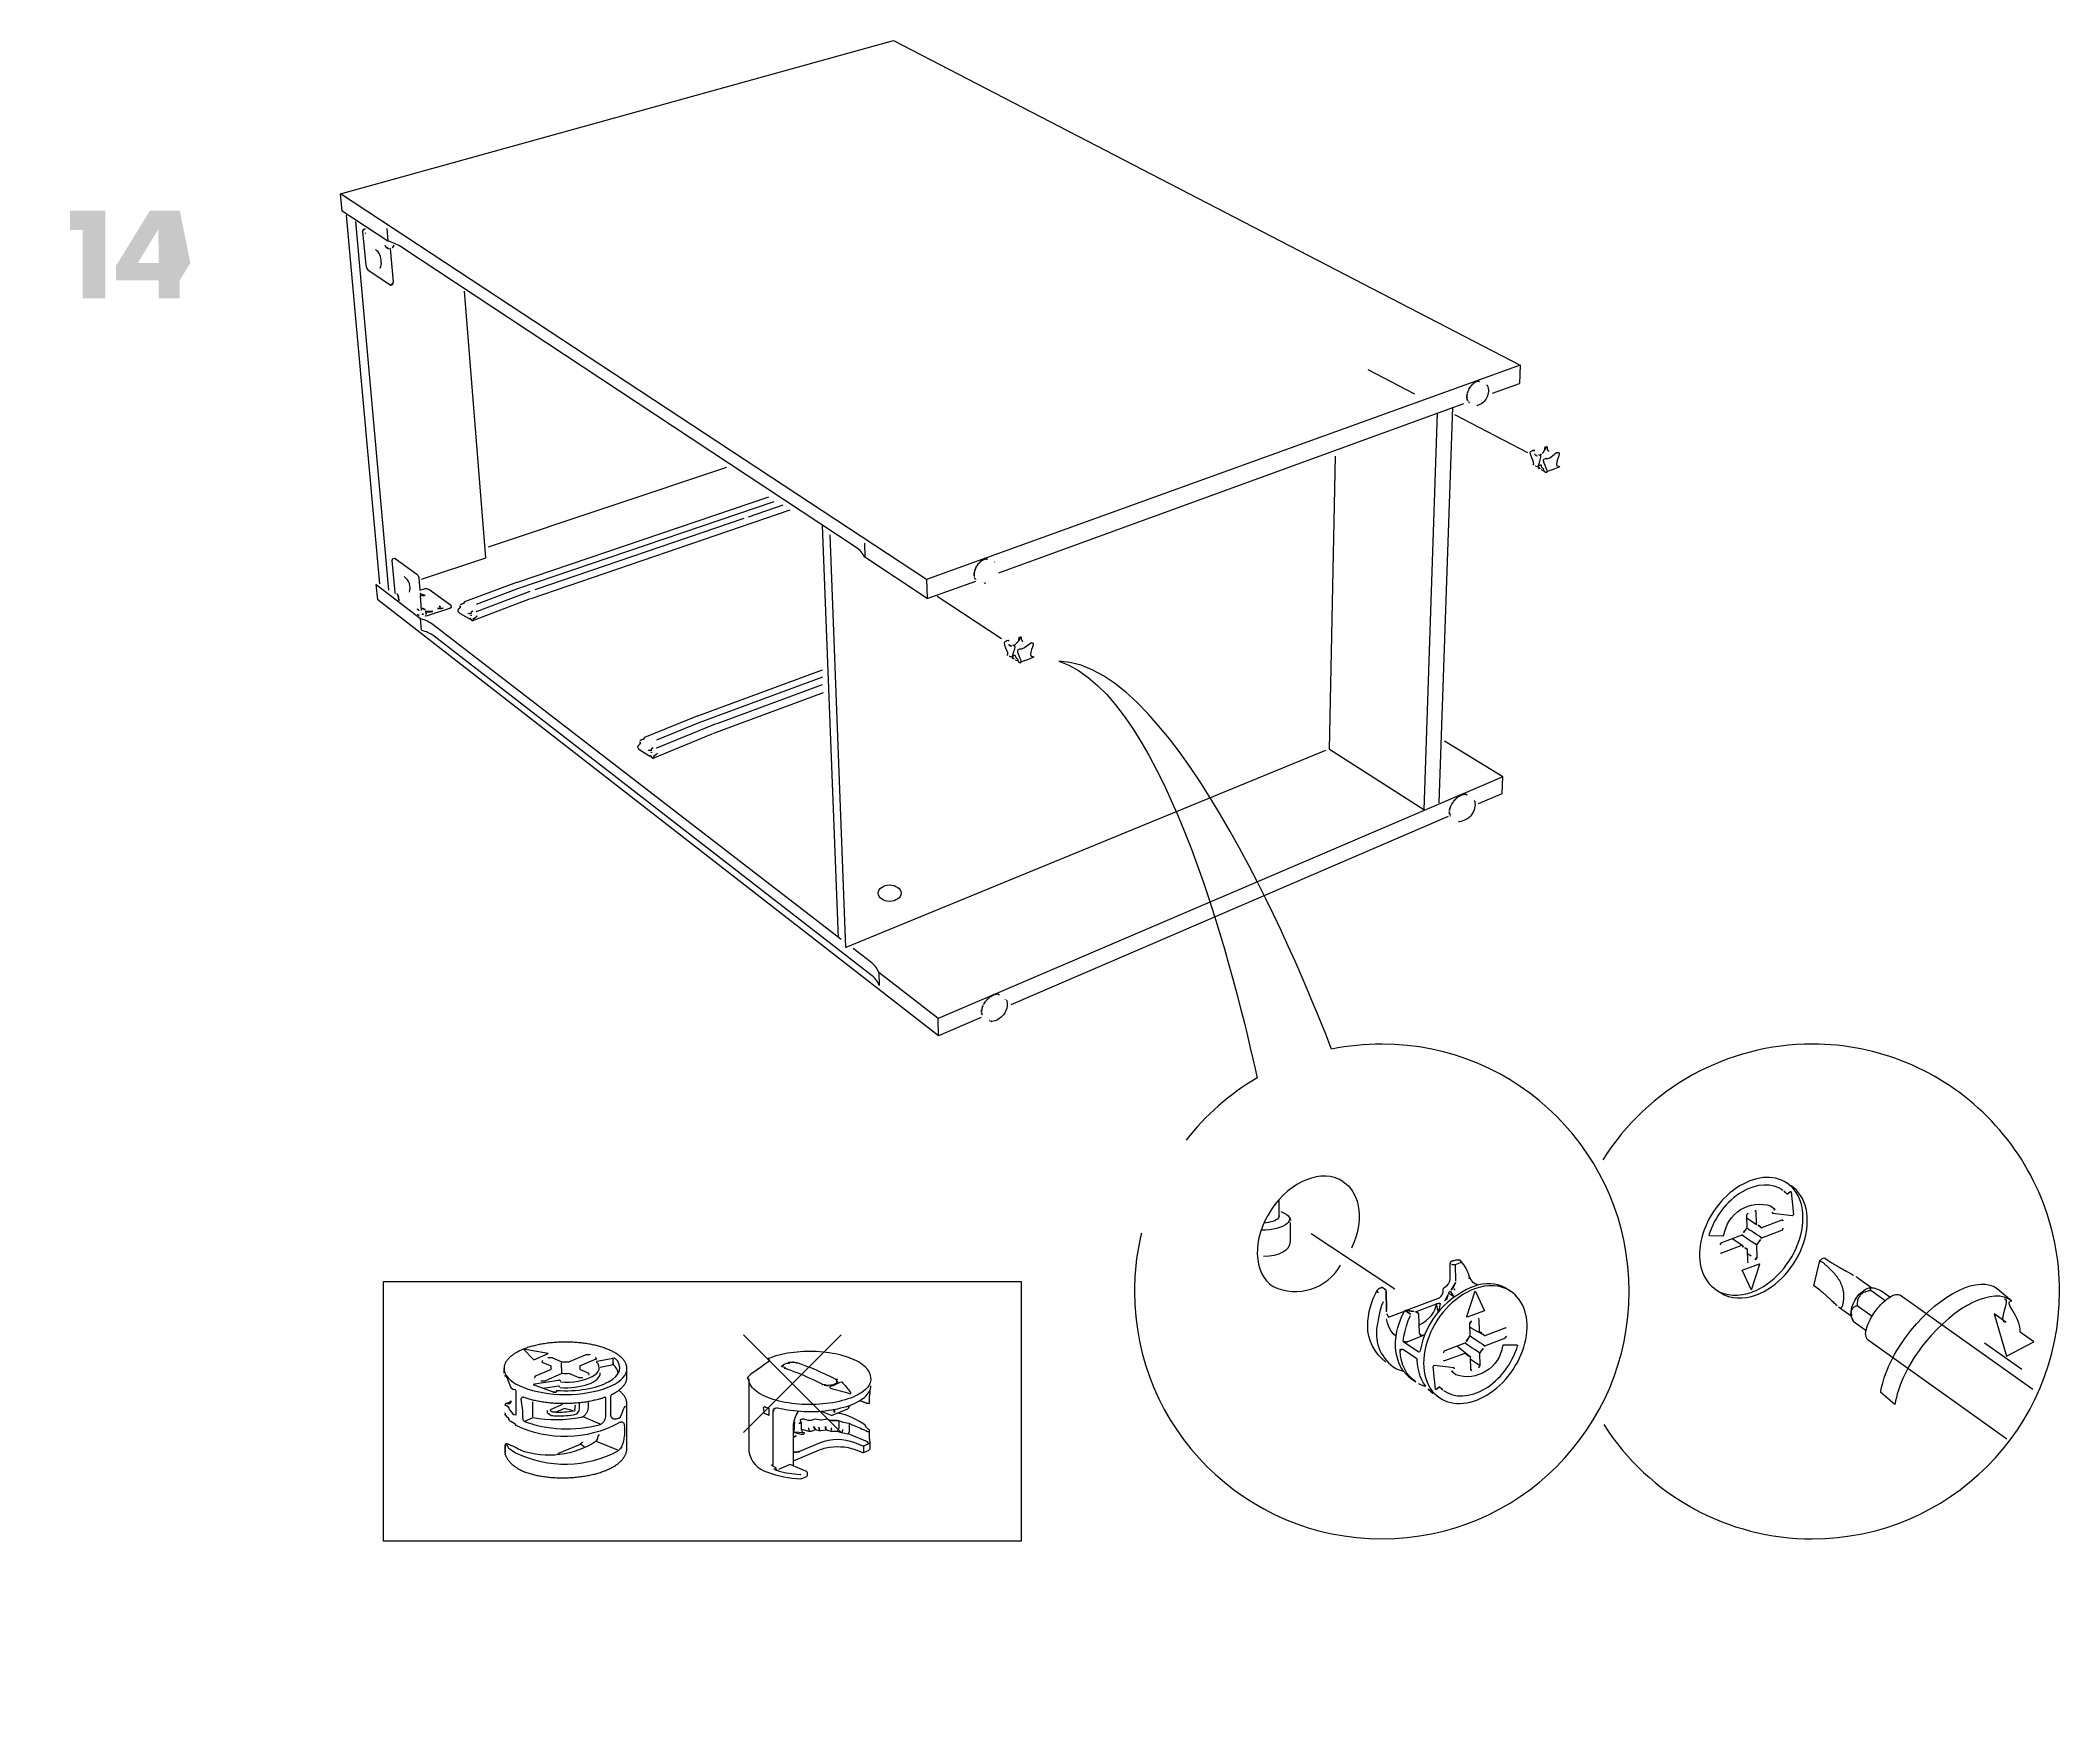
# Model space of a CAD drawing. Header units: metres. Extents: x -30.9 to 24.7, y -10.3 to 6.8.
# Drawn here: x -14.658 to -11.546, y -3.709 to -1.13 of the extents above; entities that cross this region are included whole.
import ezdxf

# ---------------------------------------------------------------- set-up
doc = ezdxf.new("R2010")
doc.units = ezdxf.units.M
doc.header["$MEASUREMENT"] = 0
doc.layers.add('PDF_Working_Num_Penna__7_Num_Penna__7', color=7, linetype='Continuous', lineweight=18)
doc.styles.add('GENERATED_STYLE_1', font='')
doc.styles.get('GENERATED_STYLE_1').set_extended_font_data('Arial')

msp = doc.modelspace()

# ---------------------------------------------------------------- hatches: boundary and pattern name
at = {"layer": 'PDF_Working_Num_Penna__7_Num_Penna__7', "linetype": 'Continuous', "lineweight": 18}
msp.add_hatch(color=7, dxfattribs=at).paths.add_polyline_path([(-14.5929, -1.4228), (-14.5929, -1.5282), (-14.5578, -1.5282), (-14.5578, -1.393), (-14.6123, -1.393), (-14.6123, -1.4228)])
h = msp.add_hatch(color=7, dxfattribs=at)
h.paths.add_polyline_path([(-14.4891, -1.393), (-14.5413, -1.4778), (-14.5413, -1.5002), (-14.4756, -1.5002), (-14.4756, -1.5282), (-14.443, -1.5282), (-14.443, -1.5002), (-14.4267, -1.4733), (-14.443, -1.393)])
h.paths.add_polyline_path([(-14.5076, -1.4733), (-14.476, -1.4214), (-14.4756, -1.4733)], flags=0)

# ---------------------------------------------------------------- linework, layer by layer
at = {"layer": 'PDF_Working_Num_Penna__7_Num_Penna__7', "color": 7, "linetype": 'Continuous', "lineweight": 18, "flags": 128}
for points in [[(-13.2914, -1.9906), (-13.3875, -1.9269, 0.15693), (-13.4007, -1.9121), (-14.1029, -1.4481, 0.078393), (-14.1225, -1.4399), (-14.193, -1.3937), (-14.1951, -1.3667), (-13.3432, -1.1305), (-12.3773, -1.6308), (-12.3782, -1.659)], [(-14.1613, -1.425), (-14.1562, -1.4769, 0.199935), (-14.1532, -1.4842), (-14.119, -1.5074)], [(-14.1343, -1.4813, 0.177239), (-14.1325, -1.4718, 0.245201), (-14.1415, -1.4527)], [(-12.4289, -1.6612), (-12.4285, -1.6615), (-12.4282, -1.6617), (-12.428, -1.6619, -0.437803), (-12.4429, -1.6931), (-12.4436, -1.693), (-12.4439, -1.693)], [(-14.1146, -1.9291), (-14.1123, -1.9283), (-14.1121, -1.9283), (-14.1118, -1.9283), (-14.1115, -1.9285), (-14.1111, -1.9287), (-14.0776, -1.9529, -0.193608), (-14.0746, -1.9594), (-14.073, -1.9778), (-14.0664, -1.9757, -0.206894), (-14.0593, -1.9761), (-14.0258, -2.0004), (-14.0254, -2.0008), (-14.0252, -2.0011), (-14.0251, -2.0015), (-14.0249, -2.0038)], [(-12.404, -2.2655), (-13.2743, -2.6377), (-13.3659, -2.5669), (-13.3653, -2.5867, 0.149092), (-13.3779, -2.5701), (-14.0509, -2.0486, 0.095615), (-14.0704, -2.0395), (-14.072, -2.0214, -0.096087), (-14.0524, -2.0305), (-13.4236, -2.5156)], [(-12.4482, -2.3016), (-12.4477, -2.302), (-12.4475, -2.3022), (-12.4473, -2.3026, -0.430905), (-12.4709, -2.3344), (-12.4716, -2.3341), (-12.472, -2.3341)], [(-13.3659, -2.5669, 0.155147), (-13.3786, -2.5503), (-13.4055, -2.5296)], [(-13.1692, -2.6094), (-13.1688, -2.6099), (-13.1685, -2.6101), (-13.1683, -2.6105, -0.430067), (-13.1919, -2.6422), (-13.1927, -2.642), (-13.193, -2.642)], [(-12.9611, -2.9685, 0.059388), (-12.9717, -3.0582, 2.414191), (-12.5905, -2.6771, 0.050953), (-12.6679, -2.6849)], [(-12.2485, -3.2633, 0.256382), (-11.9271, -3.4394, 0.414209), (-11.546, -3.0582, 0.414217), (-11.9271, -2.6771, 0.258228), (-12.25, -2.8555)], [(-12.0857, -2.9722), (-12.0649, -2.9724), (-12.0646, -2.9724), (-12.0644, -2.9724), (-12.064, -2.9722), (-12.0638, -2.9718), (-12.0638, -2.9716), (-12.0635, -2.9716), (-12.0635, -2.9713), (-12.0632, -2.9711, -0.461767), (-11.9913, -2.9265), (-11.9855, -2.9311)], [(-12.5031, -3.0688), (-12.5022, -3.0683), (-12.5017, -3.068), (-12.5009, -3.0675), (-12.5004, -3.0669), (-12.4995, -3.0662), (-12.499, -3.0654), (-12.498, -3.064), (-12.4974, -3.063), (-12.4966, -3.0616), (-12.4964, -3.0602), (-12.4961, -3.0589), (-12.4961, -3.0576), (-12.4961, -3.0554), (-12.4959, -3.0549), (-12.4959, -3.054), (-12.4955, -3.0535), (-12.4952, -3.053), (-12.4947, -3.0525), (-12.4945, -3.0519), (-12.494, -3.0516), (-12.4933, -3.0514, 0.287308), (-12.4854, -3.0398), (-12.4851, -3.0147), (-12.4848, -3.0141), (-12.4848, -3.0136), (-12.4845, -3.0133), (-12.4842, -3.0128), (-12.484, -3.0123), (-12.4835, -3.0119), (-12.4832, -3.0117), (-12.4827, -3.0114)], [(-11.8982, -3.0715, 0.005045), (-11.9021, -3.0678, 0.001066), (-11.9062, -3.0641, 0.006121), (-11.9106, -3.0604, 0.013209), (-11.9151, -3.0567, 0.008199), (-11.9247, -3.0495), (-11.9156, -3.0106, -0.071414), (-11.9086, -3.0062, 0.010218), (-11.8983, -3.0131, 0.009565), (-11.8929, -3.0165, 0.007163), (-11.8874, -3.0198, 0.00537), (-11.8817, -3.023, 0.005025), (-11.876, -3.0263)], [(-11.8797, -3.0548, 0.024613), (-11.8812, -3.0499, 0.023556), (-11.8829, -3.0458, 0.018909), (-11.8849, -3.042, 0.01678), (-11.8872, -3.0382, 0.011088), (-11.8898, -3.0347, 0.025703), (-11.8953, -3.0281, 0.022919), (-11.9015, -3.022, 0.01735), (-11.9083, -3.0161)], [(-12.5843, -3.167, -0.239903), (-12.6123, -3.1112), (-12.612, -3.1039), (-12.6111, -3.0967), (-12.6099, -3.0892), (-12.608, -3.0817), (-12.6061, -3.0753), (-12.6037, -3.0691), (-12.6009, -3.0627), (-12.5977, -3.0564), (-12.5972, -3.0557), (-12.5964, -3.0549), (-12.5953, -3.0538), (-12.5939, -3.0532), (-12.5932, -3.0527), (-12.5922, -3.0525)], [(-12.5884, -3.074), (-12.5908, -3.0801), (-12.5927, -3.0857), (-12.5943, -3.0911), (-12.5953, -3.0962), (-12.5964, -3.1018), (-12.5972, -3.108, 0.3005), (-12.5731, -3.1742), (-12.5679, -3.1772), (-12.5626, -3.1796), (-12.5569, -3.1812), (-12.5532, -3.1858), (-12.5489, -3.1898), (-12.5444, -3.1933)], [(-11.8809, -3.0813, 0.020609), (-11.8803, -3.0796, 0.014428), (-11.8797, -3.0773, 0.002075), (-11.8792, -3.0749, 0.015465), (-11.8788, -3.0722, 0.011498), (-11.8786, -3.0693, 0.016895), (-11.8785, -3.0664, 0.011133), (-11.8785, -3.0632, 0.026101), (-11.8788, -3.0599)], [(-11.864, -3.1038), (-11.8676, -3.0946, -0.267868), (-11.8454, -3.0552, -0.146389), (-11.8372, -3.0524), (-11.8348, -3.0525)], [(-11.8463, -3.0592, 0.039626), (-11.8497, -3.0611, 0.036223), (-11.8521, -3.0629, 0.041219), (-11.8541, -3.0651, 0.044459), (-11.8556, -3.0675, 0.041664), (-11.8567, -3.0701, 0.039256), (-11.8576, -3.0734, 0.032615), (-11.8581, -3.0767, 0.011375), (-11.8582, -3.08), (-11.835, -3.0964)], [(-11.6271, -3.2856), (-11.8409, -3.1334, -0.29674), (-11.8436, -3.1165), (-11.8429, -3.1137), (-11.8419, -3.1108), (-11.8408, -3.1079), (-11.8395, -3.1048), (-11.838, -3.1017), (-11.8363, -3.0986), (-11.8345, -3.0955), (-11.8326, -3.0925), (-11.8305, -3.0894), (-11.8283, -3.0864), (-11.826, -3.0836), (-11.8237, -3.0808), (-11.8213, -3.0782), (-11.8189, -3.0758), (-11.8164, -3.0735), (-11.814, -3.0714), (-11.8115, -3.0695), (-11.8091, -3.0678), (-11.8068, -3.0663), (-11.8045, -3.0651), (-11.8022, -3.0641), (-11.8002, -3.0635), (-11.7982, -3.063), (-11.7963, -3.0628), (-11.7946, -3.0629), (-11.7931, -3.0633), (-11.7917, -3.0639), (-11.7912, -3.0642)], [(-11.8341, -3.0526, -0.027709), (-11.8322, -3.0529, -0.029708), (-11.8295, -3.0537, -0.015924), (-11.8264, -3.0548, -0.000942), (-11.8216, -3.0567), (-11.8074, -3.0667)], [(-13.7542, -3.18, 0.091105), (-13.7543, -3.1737, 0.003582), (-13.7544, -3.1729, 0.028635), (-13.7549, -3.1711, 0.021732), (-13.7556, -3.1692, 0.027884), (-13.7566, -3.1674, 0.024104), (-13.7576, -3.1656, 0.017241), (-13.7589, -3.1639, 0.011276), (-13.7604, -3.1621, 0.015158), (-13.762, -3.1604, 0.013781), (-13.7638, -3.1588, 0.012597), (-13.7658, -3.1571, 0.010283), (-13.768, -3.1555, 0.011581), (-13.7703, -3.154, 0.009842), (-13.7728, -3.1525, 0.012453), (-13.7754, -3.1511, 0.00712), (-13.7782, -3.1497, 0.008588), (-13.7811, -3.1484, 0.009361), (-13.7841, -3.1471, 0.006053), (-13.7873, -3.1459, 0.006915), (-13.7906, -3.1447, 0.001881), (-13.794, -3.1437, 0.005202), (-13.7976, -3.1426, 0.001817), (-13.8012, -3.1417, 0.005004), (-13.8049, -3.1408, 0.005701), (-13.8087, -3.14, 0.003256), (-13.8126, -3.1393, 0.005502), (-13.8166, -3.1386, 0.00825), (-13.8206, -3.1381, 0.006879), (-13.8247, -3.1376, 0.004631), (-13.8288, -3.1372, 0.006656), (-13.833, -3.1368, 0.006637), (-13.8372, -3.1366, 0.004294), (-13.8414, -3.1364, 0.002091), (-13.8456, -3.1363, 0.004213), (-13.8499, -3.1363, 0.00423), (-13.8541, -3.1363, 0.003202), (-13.8584, -3.1365, 0.001119), (-13.8626, -3.1367, 0.001223), (-13.8668, -3.137, 0.002343), (-13.8709, -3.1374, 0.005636), (-13.875, -3.1379, 0.005886), (-13.8791, -3.1384, 0.00287), (-13.883, -3.139, 0.005231), (-13.887, -3.1397, 0.005825), (-13.8908, -3.1405, 0.008364), (-13.8946, -3.1414, 0.006599), (-13.8982, -3.1423, 0.004788), (-13.9018, -3.1432, 0.00892), (-13.9053, -3.1443, 0.01047), (-13.9086, -3.1454, 0.010938), (-13.9118, -3.1466, 0.012092), (-13.9148, -3.1478, -0.006707), (-13.9151, -3.1479, -0.002745), (-13.9167, -3.1486, 0.005332), (-13.9196, -3.1499, 0.005951), (-13.9223, -3.1513, 0.0092), (-13.9249, -3.1528, 0.01272), (-13.9274, -3.1543, 0.012616), (-13.9297, -3.1559, 0.011836), (-13.9318, -3.1575, 0.015164), (-13.9338, -3.1591, 0.0111), (-13.9355, -3.1608, 0.016482), (-13.9372, -3.1625, 0.019439), (-13.9386, -3.1642, 0.01399), (-13.9398, -3.166, 0.016957), (-13.9409, -3.1678, 0.019901), (-13.9417, -3.1697, 0.019495), (-13.9424, -3.1715, 0.039617), (-13.9429, -3.1734), (-13.9429, -3.1737, 0.090746), (-13.943, -3.18)], [(-12.3819, -3.1412), (-12.4027, -3.141), (-12.403, -3.141), (-12.4032, -3.141), (-12.4035, -3.1412), (-12.4038, -3.1416), (-12.4038, -3.1418), (-12.4041, -3.1418), (-12.4041, -3.1421), (-12.4044, -3.1423, -0.461907), (-12.4763, -3.1869), (-12.4821, -3.1823)], [(-13.8956, -3.189), (-13.87, -3.1781, -0.286649), (-13.87, -3.1736), (-13.8844, -3.1675)], [(-13.8684, -3.1607), (-13.854, -3.1668, -0.051581), (-13.8432, -3.1668), (-13.8176, -3.156)], [(-13.8016, -3.1628), (-13.8272, -3.1736, -0.286652), (-13.8272, -3.1781), (-13.8128, -3.1842)], [(-13.7996, -3.1656), (-13.7755, -3.1609, -0.087033), (-13.7735, -3.1608)], [(-13.7676, -3.1837, 0.182915), (-13.7745, -3.1712), (-13.7954, -3.1753)], [(-13.883, -3.2073), (-13.859, -3.2036, -0.092329), (-13.8579, -3.2037)], [(-13.8288, -3.191), (-13.8432, -3.1849, -0.051581), (-13.854, -3.1849), (-13.8796, -3.1957)], [(-13.7776, -3.217, 0.006137), (-13.7761, -3.2163, 0.007494), (-13.7735, -3.2148, 0.011522), (-13.771, -3.2134, 0.011802), (-13.7686, -3.2119, 0.012288), (-13.7664, -3.2103, 0.017705), (-13.7643, -3.2087, 0.013446), (-13.7625, -3.2071, 0.019907), (-13.7608, -3.2054, 0.01613), (-13.7593, -3.2037, 0.021532), (-13.7579, -3.2019, 0.020271), (-13.7568, -3.2002, 0.018401), (-13.7558, -3.1984, 0.016922), (-13.7551, -3.1966, 0.030621), (-13.7545, -3.1948, 0.025035), (-13.7542, -3.1933, 0.045265), (-13.7539, -3.1904), (-13.7539, -3.177)], [(-13.5661, -3.193), (-13.5661, -3.1927), (-13.5661, -3.305, 0.293898), (-13.5373, -3.3365, 0.079702), (-13.4859, -3.3467, 0.168122), (-13.4844, -3.3464), (-13.4769, -3.3433, 0.302024), (-13.4757, -3.3415), (-13.4757, -3.3395, 0.31756), (-13.4783, -3.335), (-13.5012, -3.3253), (-13.5015, -3.3252)], [(-13.4407, -3.2066), (-13.4407, -3.2049, -0.011585), (-13.4228, -3.1973, -0.01135), (-13.4094, -3.2137), (-13.4094, -3.2155)], [(-13.925, -3.2123), (-13.925, -3.2453, 0.011356), (-13.925, -3.2468, 0.017563), (-13.9248, -3.2484)], [(-13.9146, -3.2535), (-13.9146, -3.2417), (-13.9171, -3.2244, -0.205179), (-13.9167, -3.2231), (-13.915, -3.2212)], [(-13.7881, -3.2213, -0.006858), (-13.7915, -3.2225, -0.004597), (-13.7949, -3.2236, -0.006661), (-13.7984, -3.2246, -0.00868), (-13.8021, -3.2255, -0.008437), (-13.8058, -3.2264, -0.004285), (-13.8097, -3.2272, -0.005277), (-13.8136, -3.2279, -0.004565), (-13.8175, -3.2286, -0.001559), (-13.8216, -3.2292, -0.001213), (-13.8257, -3.2297, -0.003436), (-13.8298, -3.2301, -0.004169), (-13.834, -3.2305, -0.007484), (-13.8382, -3.2307, -0.00741), (-13.8424, -3.2309, -0.004194), (-13.8467, -3.2311, -0.004219), (-13.8509, -3.2311, -0.002116), (-13.8552, -3.2311, -0.00212), (-13.8594, -3.231, -0.005473), (-13.8636, -3.2308, -0.002271), (-13.8678, -3.2305, -0.004305), (-13.8719, -3.2302, -0.006496), (-13.876, -3.2297, -0.005761), (-13.88, -3.2292, -0.005378), (-13.884, -3.2286, -0.00539), (-13.8879, -3.228, -0.0054), (-13.8917, -3.2273, -0.00632), (-13.8955, -3.2265, -0.007718), (-13.8991, -3.2256, -0.002754), (-13.9026, -3.2247, -0.005361), (-13.9061, -3.2237, -0.004809), (-13.9094, -3.2226, -0.006838), (-13.9126, -3.2215, 0.000604), (-13.9142, -3.2208)], [(-13.8139, -3.228), (-13.8139, -3.2377, -0.081387), (-13.8147, -3.2424, -0.074634), (-13.817, -3.2468, -0.076852), (-13.8205, -3.2503, -0.087672), (-13.8246, -3.2524, -0.090389), (-13.8988, -3.2532), (-13.9116, -3.2586)], [(-13.8736, -3.2477, 0.07229), (-13.87, -3.2492, 0.058871), (-13.8661, -3.2498, 0.039965), (-13.8365, -3.2484, 0.06823), (-13.8332, -3.2475, 0.078391), (-13.8302, -3.2457, 0.09531), (-13.8281, -3.2429, 0.115486), (-13.8272, -3.2391), (-13.8272, -3.2352), (-13.8272, -3.2298)], [(-13.7965, -3.2636, 0.095265), (-13.7924, -3.2616, 0.085126), (-13.7891, -3.2581, 0.073438), (-13.787, -3.2535, 0.075162), (-13.7862, -3.2488), (-13.7862, -3.2217)], [(-13.7542, -3.2346, 0.090279), (-13.7543, -3.2281, 0.002851), (-13.7545, -3.2272, 0.025144), (-13.755, -3.2253, 0.020852), (-13.7557, -3.2235, 0.023303), (-13.7566, -3.2216, 0.020886), (-13.7577, -3.2198, 0.015446), (-13.759, -3.218, 0.020371), (-13.7605, -3.2162, 0.016272), (-13.7621, -3.2144, 0.010917), (-13.7639, -3.2127, 0.015907), (-13.7659, -3.211)], [(-13.754, -3.3009, 0.015749), (-13.7539, -3.2995), (-13.7539, -3.2316)], [(-13.38, -3.2303), (-13.38, -3.2198, 0.033303), (-13.379, -3.2131), (-13.379, -3.21)], [(-13.7645, -3.2598, 0.050003), (-13.7667, -3.2611, -0.24115), (-13.9254, -3.2644)], [(-13.7625, -3.2984, 0.033556), (-13.7608, -3.2948, 0.026068), (-13.7594, -3.2908, 0.036925), (-13.7576, -3.2816, 0.014645), (-13.7572, -3.2769, 0.014247), (-13.7571, -3.2724, 0.017749), (-13.7572, -3.2683, 0.026745), (-13.7577, -3.265)], [(-13.4974, -3.3262, -0.14191), (-13.4975, -3.3269), (-13.4974, -3.3263), (-13.4974, -3.2663, -0.15038), (-13.4899, -3.2437), (-13.4892, -3.2429)], [(-13.4612, -3.2553, 0.144925), (-13.4658, -3.2554), (-13.4698, -3.2569, -0.148586), (-13.4744, -3.257), (-13.4809, -3.2552), (-13.4819, -3.255), (-13.483, -3.255), (-13.4841, -3.255), (-13.4851, -3.2553), (-13.4859, -3.2556), (-13.4865, -3.256), (-13.4868, -3.2564), (-13.4867, -3.2569), (-13.4852, -3.2601), (-13.4852, -3.271, 0.106791), (-13.4848, -3.2724)], [(-13.483, -3.271), (-13.474, -3.2735, 0.148654), (-13.4695, -3.2733), (-13.4633, -3.271), (-13.4584, -3.2724, 0.102897), (-13.455, -3.2726), (-13.4468, -3.2712), (-13.4414, -3.2729, 0.076364), (-13.4392, -3.2733), (-13.43, -3.2734), (-13.4239, -3.2756, 0.045255), (-13.4228, -3.2758), (-13.4134, -3.2774, 0.267701), (-13.4108, -3.2728), (-13.4108, -3.2618, -0.006956), (-13.4079, -3.263), (-13.3939, -3.269, -0.003092), (-13.3832, -3.2739)], [(-13.4379, -3.2572, -0.076982), (-13.44, -3.2569), (-13.4445, -3.2555, 0.117779), (-13.4481, -3.2553), (-13.4545, -3.2563, -0.108095), (-13.458, -3.2562), (-13.4612, -3.2553)], [(-13.4537, -3.243), (-13.4409, -3.2484, 0.202309), (-13.436, -3.2484), (-13.4137, -3.2389)], [(-13.412, -3.2615), (-13.4208, -3.26, -0.048622), (-13.4219, -3.2597), (-13.4275, -3.2577), (-13.4275, -3.2687, -0.257468), (-13.43, -3.2734)], [(-13.9389, -3.2924), (-13.9391, -3.2923, -0.007406), (-13.9274, -3.2975, -0.009159), (-13.9218, -3.3003, -0.00944), (-13.9191, -3.3017)], [(-13.8012, -3.2889, -0.231156), (-13.9169, -3.3034), (-13.9171, -3.3033)], [(-13.4974, -3.3194), (-13.4569, -3.3023, -0.048026), (-13.4473, -3.2994, -0.138914), (-13.4021, -3.3017), (-13.3908, -3.3063, 0.198389), (-13.3893, -3.3062), (-13.3818, -3.3031, 0.314617), (-13.379, -3.2989)], [(-13.3887, -3.3051), (-13.3887, -3.2962, -0.183742), (-13.3914, -3.2962), (-13.4027, -3.2914, 0.179539), (-13.4563, -3.2914), (-13.4878, -3.3047)], [(-13.3887, -3.2962), (-13.3816, -3.2932, 0.277828), (-13.3833, -3.2901), (-13.4106, -3.2786, 0.003962), (-13.4134, -3.2774)], [(-13.379, -3.2989), (-13.379, -3.2911), (-13.379, -3.2907, 0.045435), (-13.3792, -3.2895, -0.015054), (-13.3797, -3.2868, -0.04212), (-13.38, -3.2839), (-13.38, -3.2734)], [(-13.9403, -3.3126, 0.019312), (-13.9392, -3.3148, 0.021314), (-13.9379, -3.3168, 0.018396), (-13.9363, -3.3189, 0.01546), (-13.9346, -3.3209, 0.019566), (-13.9327, -3.3229, 0.016734), (-13.9306, -3.3248, 0.014286), (-13.9283, -3.3267, 0.01083), (-13.9259, -3.3285, 0.012587), (-13.9232, -3.3302, 0.009766), (-13.9205, -3.3319, 0.009202), (-13.9175, -3.3335, 0.012374), (-13.9145, -3.335, 0.00256), (-13.9124, -3.3359)], [(-13.9344, -3.3007, 0.048729), (-13.9254, -3.3068, 0.241094), (-13.7667, -3.3035)], [(-13.9118, -3.3362, 0.00878), (-13.9085, -3.3374, 0.007517), (-13.9052, -3.3384, 0.01003), (-13.9017, -3.3394, 0.007124), (-13.8981, -3.3404, 0.002527), (-13.8944, -3.3412, 0.003229), (-13.8907, -3.342, 0.007831), (-13.8869, -3.3427, 0.007638), (-13.883, -3.3433, 0.006021), (-13.879, -3.3439, -0.000854), (-13.875, -3.3443, 0.004582), (-13.871, -3.3447, 0.004349), (-13.8669, -3.345, 0.004324), (-13.8627, -3.3452, 0.006487), (-13.8586, -3.3453, 0.003228), (-13.8544, -3.3454, 0.004279), (-13.8502, -3.3454, 0.003204), (-13.846, -3.3453, 0.005497), (-13.8418, -3.3451, 0.005534), (-13.8376, -3.3448, 0.003387), (-13.8335, -3.3445, 0.003337), (-13.8294, -3.3441, 0.003367), (-13.8253, -3.3436, 0.001242), (-13.8212, -3.343, 0.004179), (-13.8172, -3.3424, 0.00501), (-13.8133, -3.3417, 0.004247), (-13.8094, -3.3409, 0.005792), (-13.8056, -3.34, 0.005959), (-13.8019, -3.3391, 0.005031), (-13.7983, -3.3381, 0.004835), (-13.7948, -3.337, 0.007441), (-13.7913, -3.3358, 0.008183), (-13.788, -3.3346, 0.008673), (-13.7848, -3.3332, 0.008524), (-13.7816, -3.3319, 0.010168), (-13.7786, -3.3304, 0.008295), (-13.7758, -3.3289, 0.012033), (-13.773, -3.3273, 0.012758), (-13.7705, -3.3256, 0.016746), (-13.768, -3.3238, 0.014332), (-13.7657, -3.3219, 0.013048), (-13.7636, -3.32, 0.018359), (-13.7617, -3.318, 0.019318), (-13.76, -3.3159, 0.018522), (-13.7585, -3.3138, 0.01909), (-13.7572, -3.3117, 0.021707), (-13.7561, -3.3095, 0.025727), (-13.7553, -3.3074, 0.021362), (-13.7546, -3.3052, 0.022204), (-13.7542, -3.303)], [(-13.5012, -3.3253, 0.211745), (-13.5037, -3.3254), (-13.5202, -3.3324)]]:
    msp.add_lwpolyline(points, format="xyb", dxfattribs=at)
for points in [[(-13.2924, -1.9611), (-14.1951, -1.3667)], [(-14.1346, -1.968), (-14.1863, -1.4)], [(-14.1724, -1.4095), (-14.1212, -1.9777)], [(-14.124, -1.4203), (-14.1225, -1.4399)], [(-14.119, -1.4514), (-14.1144, -1.5029)], [(-13.9716, -1.9277), (-14.004, -1.5169)], [(-12.3773, -1.6308), (-13.2924, -1.9611), (-13.2914, -1.9906)], [(-12.6122, -1.6377), (-12.5403, -1.675)], [(-12.4201, -1.6741), (-12.3782, -1.659)], [(-13.1807, -1.9507), (-12.464, -1.69)], [(-12.505, -1.7042), (-12.5256, -2.316)], [(-12.4814, -1.6957), (-12.5027, -2.3055)], [(-12.4785, -1.707), (-12.3658, -1.7653)], [(-12.6712, -2.2231), (-12.6618, -1.7711)], [(-13.6007, -1.7888), (-13.9678, -1.9112)], [(-13.9241, -1.9657), (-13.5352, -1.834)], [(-13.5277, -1.8416), (-13.9225, -1.9757), (-13.9863, -1.9997)], [(-13.9017, -1.9905), (-13.5021, -1.8539)], [(-13.8953, -1.9764), (-13.5734, -1.8668)], [(-13.5664, -1.8644), (-13.5131, -1.8462)], [(-13.4532, -1.8782), (-13.4285, -2.5133)], [(-13.4165, -2.5281), (-13.4405, -1.8923)], [(-14.0706, -1.9608), (-13.9716, -1.9277)], [(-13.388, -1.905), (-13.3875, -1.9269)], [(-14.1105, -1.9826), (-14.1107, -1.9823), (-14.1109, -1.9821), (-14.1111, -1.9817), (-14.1112, -1.9813), (-14.1156, -1.9321)], [(-14.1402, -1.9687), (-14.072, -2.0214)], [(-14.138, -1.9926), (-14.1402, -1.9687)], [(-14.0703, -2.0088), (-14.0723, -1.9859)], [(-13.9242, -1.9657), (-14.0043, -1.9958)], [(-13.9915, -2.0244), (-13.9026, -1.9907)], [(-13.9856, -2.0104), (-13.9029, -1.9791)], [(-13.2914, -1.9906), (-13.2163, -1.9636)], [(-13.1768, -2.0526), (-13.2757, -1.9876)], [(-13.2082, -2.6362), (-13.2736, -2.6643), (-14.138, -1.9926)], [(-14.0275, -2.0061), (-14.0633, -2.0176)], [(-13.9978, -2.0213), (-14.0114, -2.0134), (-14.0119, -2.0131), (-14.0124, -2.0127), (-14.0128, -2.0122), (-14.0132, -2.0117), (-14.0135, -2.0111), (-14.0138, -2.0104), (-14.014, -2.0098), (-14.0142, -2.0092), (-14.0142, -2.0086), (-14.0143, -2.0078)], [(-13.4524, -2.1119), (-13.6429, -2.1822), (-13.7083, -2.209)], [(-13.6446, -2.1711), (-13.4527, -2.1005)], [(-13.6216, -2.1987), (-13.4512, -2.1354)], [(-13.6151, -2.183), (-13.4524, -2.1228)], [(-13.6446, -2.1711), (-13.7267, -2.2046)], [(-13.7136, -2.2364), (-13.6225, -2.1989)], [(-13.7076, -2.2208), (-13.6228, -2.1859), (-13.6157, -2.1833)], [(-13.72, -2.2329), (-13.734, -2.2242), (-13.7345, -2.2239), (-13.735, -2.2234), (-13.7354, -2.2229), (-13.7358, -2.2223), (-13.7362, -2.2216), (-13.7364, -2.2209), (-13.7367, -2.2202), (-13.7368, -2.2195), (-13.7369, -2.2188), (-13.7369, -2.218)], [(-12.6773, -2.2245), (-13.4165, -2.5281)], [(-12.5256, -2.316), (-12.6712, -2.2231)], [(-12.404, -2.2655), (-12.4939, -2.2102)], [(-12.4415, -2.3063), (-12.405, -2.2907), (-12.4039, -2.2655)], [(-12.4881, -2.3264), (-13.1621, -2.6164)], [(-13.2736, -2.6643), (-13.2743, -2.6377)], [(-12.6508, -2.8886), (-12.6464, -2.892), (-12.6421, -2.8957), (-12.6384, -2.8999), (-12.6353, -2.9046), (-12.6324, -2.9096), (-12.6301, -2.9149), (-12.6282, -2.9206), (-12.6269, -2.9267), (-12.6259, -2.933), (-12.6256, -2.9396), (-12.6256, -2.9464), (-12.6261, -2.9533), (-12.6272, -2.9603), (-12.6287, -2.9677), (-12.6306, -2.9748), (-12.6332, -2.9819), (-12.6361, -2.989), (-12.6374, -2.9917)], [(-12.7487, -2.9421), (-12.7486, -2.917)], [(-11.9597, -2.9043), (-11.9597, -2.9046), (-11.9562, -2.9394)], [(-12.7323, -2.9461), (-12.7324, -2.9469), (-12.7331, -2.9494), (-12.7347, -2.9518), (-12.737, -2.9541), (-12.74, -2.9562), (-12.7438, -2.9582), (-12.7481, -2.9599), (-12.7529, -2.9613), (-12.7582, -2.9624), (-12.7638, -2.9632), (-12.7696, -2.9637), (-12.7755, -2.9638)], [(-12.7486, -2.9415), (-12.7487, -2.9421), (-12.7491, -2.9436), (-12.7501, -2.9452), (-12.7515, -2.9466), (-12.7535, -2.948), (-12.7559, -2.9492), (-12.7586, -2.9503), (-12.7617, -2.9512), (-12.765, -2.9519), (-12.7686, -2.9524), (-12.7723, -2.9527)], [(-12.7462, -2.9351), (-12.7419, -2.9369), (-12.7382, -2.939), (-12.7353, -2.9412), (-12.7331, -2.9436), (-12.7317, -2.9462), (-12.7312, -2.9488), (-12.7312, -2.9491)], [(-12.7313, -2.9814), (-12.7312, -2.9518)], [(-12.0262, -2.9381), (-12.0272, -2.9386), (-12.0281, -2.9399), (-12.0284, -2.9411), (-12.0281, -2.9601)], [(-12.0138, -2.955), (-12.0284, -2.9453)], [(-12.0142, -2.934), (-12.0142, -2.9343), (-12.0142, -2.9346), (-12.0142, -2.9349), (-12.0136, -2.9536)], [(-11.9726, -2.9486), (-11.9734, -2.9483), (-11.9742, -2.9486), (-12.0053, -2.9601)], [(-11.9884, -2.9375), (-11.9578, -2.9413), (-11.9576, -2.9413), (-11.9573, -2.9411), (-11.957, -2.9407), (-11.9567, -2.9405), (-11.9565, -2.9402), (-11.9562, -2.9397), (-11.9562, -2.9394)], [(-12.5706, -3.0545), (-12.6996, -2.9693)], [(-12.0131, -2.9866), (-12.0171, -2.9837), (-12.0212, -2.9813), (-12.0246, -2.9791), (-12.0279, -2.9767), (-12.0315, -2.9743), (-12.0359, -2.9716), (-12.0668, -2.9834)], [(-12.0354, -2.9872), (-12.0498, -2.9777)], [(-12.0281, -2.9601), (-12.0238, -2.9631), (-12.02, -2.9655), (-12.0162, -2.9679), (-12.0128, -2.9703), (-12.009, -2.9727), (-12.005, -2.9756)], [(-12.0128, -2.9861), (-12.0131, -2.9864), (-12.0131, -2.9866), (-12.0131, -2.9869), (-12.0128, -3.0059)], [(-11.9723, -2.9607), (-11.9723, -2.9609), (-11.9723, -2.9617), (-11.9729, -2.9625), (-11.9731, -2.9631), (-11.9736, -2.9636), (-11.9742, -2.9641), (-11.9747, -2.9644), (-12.0056, -2.976)], [(-12.4698, -3.0141), (-12.4773, -3.0171), (-12.4768, -3.0425)], [(-12.4553, -3.0361), (-12.4572, -3.0308), (-12.4591, -3.0262), (-12.4612, -3.0219), (-12.4636, -3.0179), (-12.4665, -3.0141), (-12.4695, -3.0106), (-12.4692, -3.0111), (-12.469, -3.0117), (-12.469, -3.0123), (-12.469, -3.0128), (-12.4692, -3.0136), (-12.4698, -3.0141)], [(-12.0348, -2.9875), (-12.0351, -2.9875), (-12.0353, -2.9875), (-12.0356, -2.9875), (-12.0359, -2.9875), (-12.0362, -2.9875), (-12.0364, -2.9875), (-12.0673, -2.999)], [(-12.0214, -3.0553), (-12.0353, -3.0255), (-12.0085, -3.0156), (-12.0078, -3.0162)], [(-12.0276, -2.9931), (-12.0272, -3.0121)], [(-12.0206, -3.0556), (-12.0078, -3.0162)], [(-12.3989, -3.0535), (-12.4017, -3.0519), (-12.4065, -3.0498), (-12.4116, -3.0482), (-12.4172, -3.0471), (-12.4231, -3.0466), (-12.429, -3.0466), (-12.4352, -3.0471), (-12.4414, -3.0482), (-12.4432, -3.0487), (-12.4494, -3.0447)], [(-12.397, -3.0546), (-12.3922, -3.0578), (-12.3982, -3.0544), (-12.4044, -3.0519), (-12.4111, -3.0503), (-12.418, -3.0495), (-12.4252, -3.0495), (-12.4328, -3.0503), (-12.4403, -3.0519), (-12.4478, -3.0544)], [(-11.8551, -3.0386), (-11.8356, -3.0525)], [(-12.5832, -3.0895), (-12.5832, -3.0887), (-12.5832, -3.0879), (-12.5838, -3.0573)], [(-12.5838, -3.0573), (-12.5832, -3.0876)], [(-12.5036, -3.0691), (-12.5529, -3.0876), (-12.5524, -3.0876), (-12.5519, -3.0876), (-12.5516, -3.0876), (-12.5511, -3.0876)], [(-12.5387, -3.0895), (-12.5065, -3.0771)], [(-12.517, -3.0986), (-12.5138, -3.0951), (-12.5108, -3.0908), (-12.5086, -3.0865), (-12.5074, -3.082), (-12.5065, -3.0771)], [(-12.447, -3.0578), (-12.4598, -3.0972)], [(-12.4462, -3.0581), (-12.4323, -3.0879), (-12.4591, -3.0978), (-12.4598, -3.0972)], [(-12.0754, -3.0556), (-12.0694, -3.0591), (-12.0632, -3.0615), (-12.0565, -3.0631), (-12.0496, -3.0639), (-12.0423, -3.0639), (-12.0348, -3.0631), (-12.0272, -3.0615), (-12.0198, -3.0591)], [(-12.0687, -3.06), (-12.0627, -3.0635), (-12.0565, -3.0659), (-12.0498, -3.0676), (-12.0429, -3.0683), (-12.0357, -3.0683), (-12.0281, -3.0676), (-12.0206, -3.0659), (-12.0131, -3.0635)], [(-11.837, -3.0563), (-11.8148, -3.0721)], [(-11.7912, -3.0642), (-11.5874, -3.2087)], [(-11.6415, -3.0543), (-11.6196, -3.0729)], [(-12.5688, -3.1273), (-12.5731, -3.1233), (-12.5765, -3.1184), (-12.5795, -3.1128), (-12.5819, -3.1067), (-12.5832, -3.1002)], [(-12.5803, -3.0978), (-12.5556, -3.0884)], [(-12.5569, -3.1812), (-12.561, -3.1751), (-12.5642, -3.1684), (-12.5666, -3.1608), (-12.5685, -3.1531), (-12.5693, -3.1448), (-12.5693, -3.1359), (-12.5685, -3.127), (-12.5674, -3.1201), (-12.5658, -3.1136), (-12.564, -3.1075), (-12.5618, -3.1018), (-12.5591, -3.0954), (-12.5556, -3.0884)], [(-12.5578, -3.1354), (-12.5567, -3.1273), (-12.5548, -3.1192), (-12.5526, -3.1112), (-12.5497, -3.1032), (-12.5463, -3.0951)], [(-12.5342, -3.0927), (-12.5328, -3.1227)], [(-12.5334, -3.1101), (-12.5277, -3.1069), (-12.522, -3.1032), (-12.517, -3.0986)], [(-12.4548, -3.1273), (-12.4545, -3.1271), (-12.4545, -3.1268), (-12.4545, -3.1265), (-12.4548, -3.1075)], [(-12.44, -3.1203), (-12.4403, -3.1013)], [(-11.867, -3.0961), (-11.8865, -3.0823)], [(-11.8639, -3.104), (-11.844, -3.1182)], [(-11.6291, -3.1054), (-11.6469, -3.0928), (-11.6277, -3.1581), (-11.5859, -3.1358), (-11.6068, -3.1211)], [(-13.5745, -3.125), (-13.4239, -3.2756)], [(-13.5745, -3.2756), (-13.4239, -3.125)], [(-12.5578, -3.1354), (-12.5334, -3.1514), (-12.5328, -3.1517), (-12.5323, -3.1514), (-12.5318, -3.1509), (-12.5315, -3.1501)], [(-12.5291, -3.1268), (-12.5299, -3.1276), (-12.5315, -3.1284), (-12.5511, -3.1359)], [(-12.4952, -3.1527), (-12.4952, -3.1525), (-12.4952, -3.1517), (-12.4947, -3.1509), (-12.4945, -3.1503), (-12.494, -3.1498), (-12.4933, -3.1493), (-12.4928, -3.149), (-12.462, -3.1374)], [(-12.4591, -3.156), (-12.4572, -3.1574), (-12.4548, -3.1582), (-12.4751, -3.1423)], [(-12.4395, -3.1533), (-12.4438, -3.1503), (-12.4476, -3.1479), (-12.4513, -3.1455), (-12.4548, -3.1431), (-12.4585, -3.1407), (-12.4625, -3.1378)], [(-12.4328, -3.1259), (-12.4376, -3.1232), (-12.4424, -3.1207), (-12.447, -3.1181), (-12.4518, -3.1154), (-12.4545, -3.1138)], [(-12.4545, -3.1268), (-12.4505, -3.1297), (-12.4464, -3.1321), (-12.4429, -3.1343), (-12.4397, -3.1367), (-12.436, -3.1391), (-12.4317, -3.1418), (-12.4008, -3.13)], [(-12.4328, -3.1259), (-12.4325, -3.1259), (-12.4323, -3.1259), (-12.4319, -3.1259), (-12.4317, -3.1259), (-12.4314, -3.1259), (-12.4312, -3.1259), (-12.4003, -3.1144)], [(-11.6619, -3.1374), (-11.6043, -3.1778)], [(-13.9133, -3.1474), (-13.8976, -3.1635)], [(-13.8751, -3.154), (-13.9133, -3.1474)], [(-13.8976, -3.1635), (-13.8751, -3.154)], [(-13.8544, -3.185), (-13.8545, -3.168)], [(-13.3778, -3.193), (-13.3778, -3.1927), (-13.3779, -3.1904), (-13.3784, -3.188), (-13.379, -3.1857), (-13.38, -3.1835), (-13.3812, -3.1812), (-13.3827, -3.179), (-13.3844, -3.1769), (-13.3865, -3.1747), (-13.3888, -3.1727), (-13.3913, -3.1707), (-13.3941, -3.1688), (-13.3971, -3.1669), (-13.4003, -3.1652), (-13.4038, -3.1635), (-13.4074, -3.1619), (-13.4112, -3.1604), (-13.4151, -3.159), (-13.4193, -3.1577), (-13.4236, -3.1565), (-13.428, -3.1555), (-13.4325, -3.1545), (-13.4372, -3.1536), (-13.4419, -3.1529), (-13.4468, -3.1522), (-13.4517, -3.1517), (-13.4566, -3.1513), (-13.4616, -3.151), (-13.4667, -3.1508), (-13.4717, -3.1507), (-13.4768, -3.1508), (-13.4818, -3.1509), (-13.4868, -3.1513), (-13.4918, -3.1517), (-13.4967, -3.1522), (-13.5015, -3.1528), (-13.5063, -3.1535), (-13.511, -3.1544), (-13.5155, -3.1554), (-13.5199, -3.1564), (-13.5242, -3.1576), (-13.5284, -3.1589), (-13.5324, -3.1603), (-13.5362, -3.1617), (-13.5373, -3.1622)], [(-12.5444, -3.1933), (-12.5379, -3.1976), (-12.5433, -3.1936), (-12.5478, -3.189), (-12.5519, -3.1839), (-12.555, -3.178), (-12.558, -3.1716), (-12.5602, -3.1646), (-12.5616, -3.1574), (-12.5623, -3.1498)], [(-12.5368, -3.1622), (-12.5588, -3.1469)], [(-12.5339, -3.2), (-12.5301, -3.2019), (-12.5258, -3.2035), (-12.5227, -3.2043), (-12.5261, -3.1995), (-12.5288, -3.1944), (-12.5312, -3.1887), (-12.5331, -3.1825), (-12.5347, -3.1764), (-12.5355, -3.1705), (-12.5361, -3.1643)], [(-12.4792, -3.1759), (-12.5098, -3.1721), (-12.51, -3.1721), (-12.5103, -3.1724), (-12.5105, -3.1727), (-12.5108, -3.1729), (-12.511, -3.1732), (-12.5114, -3.1737), (-12.5114, -3.174)], [(-12.5079, -3.2091), (-12.5079, -3.2088), (-12.5114, -3.174)], [(-12.495, -3.1648), (-12.4942, -3.1651), (-12.4933, -3.1648), (-12.4623, -3.1533)], [(-12.4534, -3.1794), (-12.4534, -3.1791), (-12.4534, -3.1788), (-12.4534, -3.1785), (-12.4539, -3.1598)], [(-12.4537, -3.1627), (-12.4392, -3.1723)], [(-12.4414, -3.1753), (-12.4403, -3.1748), (-12.4395, -3.1735), (-12.4392, -3.1724), (-12.4395, -3.1533)], [(-13.8669, -3.2133), (-13.8971, -3.2025)], [(-13.8963, -3.2007), (-13.8592, -3.1949)], [(-13.3778, -3.1927), (-13.3778, -3.193), (-13.3779, -3.1944), (-13.3783, -3.1967), (-13.379, -3.1989), (-13.38, -3.2012), (-13.3812, -3.2034), (-13.3828, -3.2056), (-13.3847, -3.2077), (-13.3869, -3.2098), (-13.3893, -3.2118), (-13.392, -3.2138), (-13.395, -3.2157), (-13.3982, -3.2175), (-13.4017, -3.2192), (-13.4054, -3.2209), (-13.4093, -3.2224), (-13.4134, -3.2239), (-13.4177, -3.2253), (-13.4222, -3.2265), (-13.4268, -3.2277), (-13.4316, -3.2287), (-13.4366, -3.2296), (-13.4416, -3.2304), (-13.4467, -3.2311), (-13.452, -3.2316), (-13.4572, -3.232), (-13.4626, -3.2323), (-13.4679, -3.2325), (-13.4733, -3.2325), (-13.4787, -3.2324), (-13.484, -3.2322), (-13.4894, -3.2318), (-13.4946, -3.2314), (-13.4998, -3.2307), (-13.5049, -3.23), (-13.5099, -3.2291), (-13.5147, -3.2282), (-13.5194, -3.2271), (-13.524, -3.2259), (-13.5284, -3.2246), (-13.5326, -3.2232), (-13.5366, -3.2217), (-13.5404, -3.22), (-13.544, -3.2184), (-13.5474, -3.2166), (-13.5505, -3.2147), (-13.5533, -3.2128), (-13.5559, -3.2108), (-13.5582, -3.2087), (-13.5602, -3.2066), (-13.5619, -3.2045), (-13.5634, -3.2023), (-13.5645, -3.2001), (-13.5654, -3.1978), (-13.5659, -3.1956), (-13.5661, -3.1933), (-13.5661, -3.193)], [(-13.5212, -3.2374), (-13.5166, -3.2385), (-13.5118, -3.2396), (-13.5068, -3.2405), (-13.5018, -3.2413), (-13.4966, -3.2419), (-13.4914, -3.2424), (-13.4861, -3.2428), (-13.4808, -3.2431), (-13.4755, -3.2433), (-13.4701, -3.2433), (-13.4647, -3.2432), (-13.4594, -3.243), (-13.4541, -3.2426), (-13.4488, -3.2421), (-13.4437, -3.2414), (-13.4386, -3.2407), (-13.4336, -3.2398), (-13.4288, -3.2389), (-13.4241, -3.2378), (-13.4195, -3.2366), (-13.4152, -3.2353), (-13.411, -3.2338), (-13.407, -3.2323), (-13.4032, -3.2307), (-13.3996, -3.229), (-13.3963, -3.2272), (-13.3933, -3.2253), (-13.3904, -3.2234), (-13.3879, -3.2214), (-13.3856, -3.2194), (-13.3836, -3.2172), (-13.3819, -3.2151), (-13.3805, -3.2129), (-13.3794, -3.2107), (-13.3785, -3.2084), (-13.378, -3.2062), (-13.3778, -3.2039), (-13.3778, -3.2035)], [(-13.8989, -3.2514), (-13.8989, -3.2282)], [(-13.8717, -3.2401), (-13.8525, -3.2321)], [(-13.7789, -3.2464), (-13.7789, -3.2193)], [(-11.7997, -3.2323), (-11.8217, -3.2137)], [(-13.7951, -3.2625), (-13.8214, -3.2516)], [(-13.5283, -3.3253), (-13.5283, -3.2428)], [(-13.8261, -3.2939), (-13.861, -3.3086)], [(-13.7677, -3.3026), (-13.8008, -3.2896)]]:
    msp.add_lwpolyline(points, dxfattribs=at)
for points in [[(-14.1591, -1.4215), (-14.1596, -1.4218), (-14.1601, -1.4221), (-14.1606, -1.4226), (-14.1609, -1.4231), (-14.1611, -1.4238), (-14.1613, -1.4244), (-14.1613, -1.425)], [(-14.1591, -1.4215), (-14.1571, -1.421)], [(-14.1573, -1.4276), (-14.1571, -1.4277), (-14.1569, -1.4277), (-14.1568, -1.4275), (-14.1567, -1.4272), (-14.1566, -1.4268)], [(-14.1265, -1.4464), (-14.1264, -1.4469), (-14.1263, -1.4474), (-14.1261, -1.4479), (-14.1259, -1.4483), (-14.1257, -1.4487), (-14.1255, -1.4489)], [(-14.1215, -1.4515), (-14.125, -1.4492)], [(-14.119, -1.4514), (-14.119, -1.4512), (-14.1189, -1.451), (-14.1188, -1.4508), (-14.1186, -1.4507)], [(-14.1159, -1.4499), (-14.1153, -1.4497), (-14.1147, -1.4493), (-14.1141, -1.4488), (-14.1137, -1.4482), (-14.1133, -1.4475), (-14.1131, -1.4468), (-14.113, -1.446)], [(-14.119, -1.5074), (-14.1186, -1.5076), (-14.1183, -1.5077)], [(-14.118, -1.5077), (-14.1156, -1.507), (-14.1153, -1.5068), (-14.115, -1.5066), (-14.1148, -1.5061), (-14.1146, -1.5057), (-14.1145, -1.5051), (-14.1144, -1.5044), (-14.1144, -1.5037)], [(-12.4593, -1.6791), (-12.4595, -1.6793), (-12.4595, -1.6795), (-12.4595, -1.6798), (-12.4594, -1.6805)], [(-12.4592, -1.6771), (-12.4593, -1.6773), (-12.4594, -1.6776), (-12.4594, -1.6778), (-12.4593, -1.678), (-12.4593, -1.6785)], [(-12.4589, -1.6751), (-12.459, -1.6753), (-12.459, -1.6756), (-12.459, -1.6758), (-12.459, -1.6759), (-12.4591, -1.6765)], [(-12.4588, -1.675), (-12.4586, -1.6744)], [(-12.4585, -1.6738), (-12.4585, -1.6736), (-12.4585, -1.6734), (-12.4584, -1.6731)], [(-12.4574, -1.6708), (-12.4576, -1.671), (-12.4578, -1.6712), (-12.4578, -1.6714), (-12.4578, -1.6717), (-12.458, -1.6723)], [(-12.4565, -1.6687), (-12.4567, -1.6688), (-12.4568, -1.6691), (-12.4569, -1.6693), (-12.4569, -1.6696), (-12.4572, -1.6702)], [(-12.4542, -1.6647), (-12.4544, -1.6647), (-12.4546, -1.6649), (-12.4547, -1.6652), (-12.4547, -1.6655), (-12.4551, -1.666), (-12.4554, -1.6666), (-12.4556, -1.6668), (-12.4558, -1.6669), (-12.4559, -1.6673), (-12.4559, -1.6675), (-12.4562, -1.668)], [(-12.4529, -1.6628), (-12.453, -1.6629), (-12.4532, -1.6631), (-12.4534, -1.6633), (-12.4534, -1.6636), (-12.4538, -1.6641)], [(-12.4524, -1.6623), (-12.4526, -1.6625)], [(-12.4514, -1.6612), (-12.4516, -1.6612), (-12.4518, -1.6614), (-12.452, -1.6616), (-12.452, -1.6619), (-12.4522, -1.662)], [(-12.4499, -1.6597), (-12.4501, -1.6597), (-12.4503, -1.6598), (-12.4504, -1.66), (-12.4506, -1.6603), (-12.451, -1.6608)], [(-12.4484, -1.6584), (-12.4486, -1.6584), (-12.4488, -1.6585), (-12.4489, -1.6587), (-12.4491, -1.659), (-12.4495, -1.6593)], [(-12.4469, -1.6574), (-12.4472, -1.6575), (-12.4474, -1.6576), (-12.4475, -1.6578), (-12.448, -1.6581)], [(-12.4454, -1.6566), (-12.4456, -1.6566), (-12.4458, -1.6567), (-12.4459, -1.6569), (-12.4464, -1.6571)], [(-12.4439, -1.656), (-12.4442, -1.6561), (-12.4444, -1.6563), (-12.4448, -1.6565)], [(-12.4425, -1.6557), (-12.4428, -1.6559), (-12.4429, -1.656), (-12.4433, -1.656)], [(-12.4411, -1.6558), (-12.4414, -1.6558), (-12.4418, -1.6559)], [(-12.4411, -1.6558), (-12.4403, -1.6561), (-12.4401, -1.656)], [(-12.4301, -1.6604), (-12.4303, -1.6603)], [(-12.4593, -1.6817), (-12.4595, -1.6816), (-12.4595, -1.6814), (-12.4595, -1.6812)], [(-12.4593, -1.6817), (-12.4592, -1.6822)], [(-12.4591, -1.6833), (-12.4592, -1.683)], [(-12.4591, -1.6833), (-12.4589, -1.6838)], [(-12.4587, -1.6848), (-12.4588, -1.6847), (-12.4588, -1.6845)], [(-12.4586, -1.6848), (-12.4585, -1.6849), (-12.4583, -1.6852)], [(-12.458, -1.6861), (-12.4581, -1.6858)], [(-12.458, -1.6861), (-12.4577, -1.6862), (-12.4575, -1.6865)], [(-12.4573, -1.6871), (-12.4574, -1.6869)], [(-12.4552, -1.6884), (-12.4562, -1.6879), (-12.4564, -1.6878)], [(-12.4462, -1.6922), (-12.4464, -1.6923)], [(-12.4439, -1.693), (-12.4442, -1.693)], [(-12.4429, -1.6931), (-12.4427, -1.693)], [(-12.3455, -1.7688), (-12.3466, -1.769), (-12.3476, -1.7698)], [(-12.3398, -1.7626), (-12.339, -1.7569), (-12.3367, -1.7563)], [(-14.1146, -1.9291), (-14.1149, -1.9292), (-14.1151, -1.9295), (-14.1154, -1.9299), (-14.1155, -1.9303), (-14.1156, -1.9309), (-14.1156, -1.9315)], [(-13.2188, -1.9531), (-13.2189, -1.9533), (-13.2189, -1.9535), (-13.2189, -1.9538), (-13.2188, -1.9539), (-13.2188, -1.9545)], [(-13.2188, -1.9557), (-13.2189, -1.9556), (-13.2189, -1.9554), (-13.2189, -1.9552)], [(-13.2186, -1.9511), (-13.2187, -1.9513), (-13.2188, -1.9516), (-13.2188, -1.9518), (-13.2187, -1.952), (-13.2188, -1.9525)], [(-13.2188, -1.9557), (-13.2186, -1.9562)], [(-13.2185, -1.9574), (-13.2187, -1.957)], [(-13.2183, -1.9491), (-13.2184, -1.9493), (-13.2185, -1.9495), (-13.2184, -1.9497), (-13.2184, -1.9499), (-13.2185, -1.9505)], [(-13.2185, -1.9574), (-13.2183, -1.9578)], [(-13.2182, -1.949), (-13.218, -1.9484)], [(-13.218, -1.9589), (-13.2182, -1.9587), (-13.2182, -1.9585)], [(-13.218, -1.9589), (-13.2178, -1.959), (-13.2177, -1.9593)], [(-13.2178, -1.9478), (-13.2179, -1.9476), (-13.2178, -1.9473), (-13.2177, -1.947)], [(-13.2174, -1.9601), (-13.2175, -1.96), (-13.2175, -1.9598)], [(-13.2174, -1.9601), (-13.217, -1.9603), (-13.2168, -1.9605)], [(-13.2167, -1.9447), (-13.2169, -1.9449), (-13.2171, -1.9452), (-13.2171, -1.9454), (-13.2171, -1.9456), (-13.2173, -1.9462)], [(-13.2158, -1.9426), (-13.216, -1.9428), (-13.2161, -1.943), (-13.2162, -1.9432), (-13.2162, -1.9435), (-13.2165, -1.9441)], [(-13.2146, -1.9405), (-13.2147, -1.9407), (-13.2149, -1.9408), (-13.2151, -1.9412), (-13.2151, -1.9414), (-13.2155, -1.942)], [(-13.2133, -1.9386), (-13.2135, -1.9386), (-13.2137, -1.9388), (-13.2138, -1.9391), (-13.2139, -1.9394), (-13.2142, -1.9399)], [(-13.2119, -1.9367), (-13.2121, -1.9368), (-13.2123, -1.937), (-13.2124, -1.9372), (-13.2124, -1.9375), (-13.2129, -1.938)], [(-13.2114, -1.9361), (-13.2116, -1.9364)], [(-13.2103, -1.935), (-13.2105, -1.935), (-13.2107, -1.9352), (-13.2109, -1.9355), (-13.211, -1.9357), (-13.2112, -1.9359)], [(-13.2087, -1.9335), (-13.2089, -1.9335), (-13.2091, -1.9337), (-13.2093, -1.9339), (-13.2094, -1.9342), (-13.2099, -1.9346)], [(-13.2071, -1.9322), (-13.2073, -1.9322), (-13.2075, -1.9324), (-13.2077, -1.9325), (-13.2078, -1.9328), (-13.2083, -1.9332)], [(-13.2055, -1.9312), (-13.2059, -1.9313), (-13.206, -1.9314), (-13.2061, -1.9316), (-13.2067, -1.932)], [(-13.2039, -1.9304), (-13.2041, -1.9304), (-13.2043, -1.9305), (-13.2045, -1.9308), (-13.205, -1.931)], [(-13.2023, -1.9298), (-13.2027, -1.9299), (-13.2029, -1.9301), (-13.2033, -1.9303)], [(-13.2008, -1.9295), (-13.2012, -1.9296), (-13.2013, -1.9298), (-13.2017, -1.9298)], [(-13.1994, -1.9295), (-13.1997, -1.9296), (-13.2001, -1.9297)], [(-13.1994, -1.9295), (-13.1985, -1.9299), (-13.1983, -1.9298)], [(-13.1877, -1.9343), (-13.1878, -1.9341)], [(-13.186, -1.9354), (-13.1857, -1.9355)], [(-14.1077, -1.9838), (-14.108, -1.9837), (-14.1082, -1.9837), (-14.1083, -1.984), (-14.1082, -1.9842), (-14.108, -1.9843), (-14.1079, -1.9845)], [(-14.1064, -1.9862), (-14.1064, -1.9859), (-14.1065, -1.9855), (-14.1066, -1.9852), (-14.1068, -1.9848), (-14.1072, -1.9848), (-14.1075, -1.9847)], [(-14.1068, -1.9848), (-14.107, -1.9845), (-14.1072, -1.9843), (-14.1073, -1.9841)], [(-14.1064, -1.9862), (-14.1057, -1.9931), (-14.1054, -1.9936), (-14.1051, -1.9939)], [(-14.0726, -1.983), (-14.0723, -1.9859), (-14.0713, -1.986), (-14.0703, -1.9861), (-14.0692, -1.986), (-14.0682, -1.9859), (-14.0671, -1.9858), (-14.0661, -1.9856)], [(-14.0652, -1.9853), (-14.0647, -1.9851)], [(-13.2166, -1.9612), (-13.2167, -1.9609)], [(-13.2155, -1.9619), (-13.2156, -1.9618)], [(-13.2049, -1.9662), (-13.2051, -1.9664)], [(-13.2024, -1.9671), (-13.2027, -1.9671)], [(-13.2013, -1.9671), (-13.202, -1.9671)], [(-13.2013, -1.9671), (-13.2011, -1.9671)], [(-14.0765, -2.0067), (-14.0767, -2.0066), (-14.0769, -2.0066), (-14.0771, -2.0067), (-14.0772, -2.0069), (-14.0772, -2.0072)], [(-14.0765, -2.0067), (-14.0761, -2.007), (-14.0758, -2.0073), (-14.0757, -2.0074), (-14.0756, -2.0076), (-14.0754, -2.0079), (-14.0751, -2.0083), (-14.075, -2.0085), (-14.0748, -2.0087), (-14.0747, -2.0088)], [(-14.0765, -2.0145), (-14.0763, -2.0149), (-14.0761, -2.0153)], [(-14.0757, -2.0155), (-14.0754, -2.0158), (-14.0749, -2.0159), (-14.0744, -2.016), (-14.0739, -2.0159)], [(-14.0696, -2.0146), (-14.0691, -2.0145), (-14.0686, -2.0145), (-14.0681, -2.0145), (-14.0679, -2.0149)], [(-14.0649, -2.0081), (-14.0675, -2.0062), (-14.0679, -2.006), (-14.0683, -2.0058), (-14.0689, -2.0058), (-14.0694, -2.0058)], [(-14.0681, -2.0145), (-14.0683, -2.014), (-14.0684, -2.0134)], [(-14.0649, -2.0172), (-14.0644, -2.0174), (-14.0639, -2.0176)], [(-14.0639, -2.0099), (-14.0635, -2.0146), (-14.0635, -2.0149), (-14.0633, -2.015)], [(-14.0434, -2.0025), (-14.0414, -2.0037)], [(-14.0249, -2.0038), (-14.0249, -2.0041), (-14.0251, -2.0045), (-14.0253, -2.0049), (-14.0258, -2.0052), (-14.0263, -2.0055), (-14.0269, -2.0058)], [(-14.0114, -2.0051), (-14.0141, -2.0074), (-14.0143, -2.0076)], [(-14.0111, -2.0048), (-14.0111, -2.0044), (-14.0111, -2.0039), (-14.0111, -2.0034), (-14.0111, -2.0029), (-14.0111, -2.0024), (-14.0111, -2.0021), (-14.0111, -2.0018)], [(-14.0106, -1.9996), (-14.005, -1.9975)], [(-14.0043, -1.9958), (-14.0045, -1.996), (-14.0047, -1.9961), (-14.0049, -1.9964), (-14.0049, -1.9967), (-14.005, -1.9971)], [(-13.9985, -2.0134), (-13.9991, -2.0132)], [(-13.9978, -2.0213), (-13.9974, -2.0214), (-13.997, -2.0216), (-13.9967, -2.0216)], [(-13.9943, -2.0129), (-13.9942, -2.0143), (-13.9951, -2.0142), (-13.996, -2.0141), (-13.9969, -2.0139), (-13.9977, -2.0137)], [(-13.9963, -2.0215), (-13.9956, -2.0212), (-13.9958, -2.0212)], [(-13.9963, -2.0215), (-13.9962, -2.0214)], [(-13.9928, -2.0242), (-13.9932, -2.0239), (-13.9936, -2.0235), (-13.994, -2.0231), (-13.9943, -2.0226), (-13.9946, -2.0221), (-13.9948, -2.0218), (-13.9951, -2.0215), (-13.9953, -2.0213)], [(-13.9943, -2.0129), (-13.9942, -2.0125)], [(-13.9942, -2.0172), (-13.9941, -2.017), (-13.9941, -2.0167), (-13.9941, -2.0164)], [(-13.994, -2.0121), (-13.9935, -2.0111), (-13.9933, -2.0108), (-13.993, -2.0105), (-13.9926, -2.0102), (-13.9921, -2.0101), (-13.9916, -2.01)], [(-13.9858, -2.0186), (-13.9902, -2.0222), (-13.9902, -2.0219), (-13.9903, -2.0217), (-13.9905, -2.0214)], [(-13.9856, -2.0103), (-13.9859, -2.0104), (-13.9862, -2.0104), (-13.9864, -2.0104)], [(-13.9858, -2.0186), (-13.9855, -2.0183), (-13.9853, -2.018), (-13.9851, -2.0177), (-13.985, -2.0173)], [(-13.9928, -2.0242), (-13.9923, -2.0244), (-13.9919, -2.0245), (-13.9915, -2.0245)], [(-13.9912, -2.0244), (-13.9909, -2.0243), (-13.9906, -2.024), (-13.9904, -2.0237), (-13.9903, -2.0233), (-13.9902, -2.0228)], [(-13.1502, -2.0558), (-13.1494, -2.0501), (-13.1471, -2.0495)], [(-13.1687, -2.0554), (-13.1666, -2.0548), (-13.1649, -2.0559)], [(-13.1559, -2.062), (-13.157, -2.0622), (-13.158, -2.063)], [(-13.7336, -2.2092), (-13.7334, -2.2089)], [(-13.7332, -2.2088), (-13.7275, -2.2065)], [(-13.7267, -2.2046), (-13.727, -2.2048), (-13.7271, -2.205), (-13.7273, -2.2052), (-13.7274, -2.2056), (-13.7275, -2.206)], [(-13.734, -2.2149), (-13.7368, -2.2174), (-13.7369, -2.2178)], [(-13.7337, -2.2146), (-13.7338, -2.2148)], [(-13.7337, -2.2146), (-13.7337, -2.2141), (-13.7337, -2.2136), (-13.7337, -2.213), (-13.7337, -2.2124), (-13.7337, -2.212), (-13.7337, -2.2115), (-13.7337, -2.2112)], [(-13.7207, -2.2242), (-13.7214, -2.2239)], [(-13.7164, -2.2236), (-13.7163, -2.2252), (-13.7173, -2.2251), (-13.7182, -2.2249), (-13.7191, -2.2248), (-13.72, -2.2245)], [(-13.72, -2.2329), (-13.7196, -2.2331), (-13.7193, -2.2333), (-13.7189, -2.2333)], [(-13.7185, -2.2332), (-13.7178, -2.2329), (-13.718, -2.2329)], [(-13.7185, -2.2332), (-13.7184, -2.2331)], [(-13.7149, -2.2361), (-13.7153, -2.2358), (-13.7157, -2.2354), (-13.7161, -2.235), (-13.7165, -2.2344), (-13.7168, -2.2338), (-13.717, -2.2335), (-13.7172, -2.2332), (-13.7175, -2.233)], [(-13.7164, -2.2236), (-13.7164, -2.2232)], [(-13.7163, -2.2285), (-13.7163, -2.2281), (-13.7163, -2.2278), (-13.7163, -2.2275)], [(-13.7162, -2.2227), (-13.7157, -2.2216), (-13.7154, -2.2212), (-13.7151, -2.2209), (-13.7147, -2.2206), (-13.7142, -2.2205), (-13.7137, -2.2204)], [(-13.7149, -2.2361), (-13.7144, -2.2364), (-13.714, -2.2365), (-13.7136, -2.2365)], [(-13.7132, -2.2364), (-13.713, -2.2363), (-13.7127, -2.236), (-13.7125, -2.2356), (-13.7123, -2.2352), (-13.7123, -2.2347)], [(-13.7078, -2.23), (-13.7123, -2.234), (-13.7123, -2.2337), (-13.7124, -2.2334), (-13.7125, -2.2331)], [(-13.7076, -2.2208), (-13.7079, -2.2208), (-13.7081, -2.2208), (-13.7084, -2.2208)], [(-13.7078, -2.23), (-13.7075, -2.2296), (-13.7072, -2.2293), (-13.707, -2.2289), (-13.7069, -2.2286)], [(-12.4785, -2.3014), (-12.4787, -2.3016), (-12.4789, -2.3017), (-12.4791, -2.3021), (-12.4792, -2.3023), (-12.4797, -2.3029)], [(-12.4767, -2.2995), (-12.4769, -2.2996), (-12.4772, -2.2997), (-12.4774, -2.3001), (-12.4775, -2.3003), (-12.478, -2.3009)], [(-12.4748, -2.2978), (-12.475, -2.2978), (-12.4753, -2.298), (-12.4755, -2.2982), (-12.4756, -2.2985), (-12.4762, -2.299)], [(-12.4741, -2.2973), (-12.4745, -2.2975)], [(-12.4728, -2.2962), (-12.473, -2.2962), (-12.4733, -2.2964), (-12.4735, -2.2966), (-12.4737, -2.2969), (-12.4739, -2.297)], [(-12.4708, -2.2949), (-12.471, -2.2949), (-12.4712, -2.295), (-12.4715, -2.2951), (-12.4717, -2.2954), (-12.4723, -2.2958)], [(-12.4688, -2.2938), (-12.4691, -2.2938), (-12.4693, -2.2938), (-12.4695, -2.294), (-12.4697, -2.2943), (-12.4703, -2.2946)], [(-12.467, -2.293), (-12.4674, -2.293), (-12.4675, -2.2931), (-12.4677, -2.2934), (-12.4683, -2.2936)], [(-12.4651, -2.2924), (-12.4653, -2.2924), (-12.4656, -2.2925), (-12.4658, -2.2927), (-12.4663, -2.2928)], [(-12.4634, -2.2921), (-12.4637, -2.2922), (-12.464, -2.2923), (-12.4645, -2.2925)], [(-12.4618, -2.2921), (-12.4621, -2.2922), (-12.4623, -2.2923), (-12.4627, -2.2923)], [(-12.4603, -2.2925), (-12.4606, -2.2925), (-12.4608, -2.2926), (-12.461, -2.2925)], [(-12.4603, -2.2925), (-12.4594, -2.2931), (-12.4592, -2.293)], [(-12.4493, -2.3004), (-12.4494, -2.3002)], [(-12.4865, -2.3195), (-12.4865, -2.3191)], [(-12.4865, -2.3195), (-12.4863, -2.3201)], [(-12.4863, -2.3176), (-12.4864, -2.3175), (-12.4864, -2.3173), (-12.4863, -2.317)], [(-12.4863, -2.3213), (-12.4864, -2.3212), (-12.4864, -2.3209)], [(-12.4863, -2.3176), (-12.4863, -2.3182)], [(-12.4863, -2.3213), (-12.4861, -2.3215), (-12.486, -2.3219)], [(-12.4857, -2.3146), (-12.486, -2.3149), (-12.486, -2.3151), (-12.4861, -2.3154), (-12.486, -2.3156), (-12.4861, -2.3162)], [(-12.4859, -2.3229), (-12.486, -2.3227), (-12.486, -2.3225)], [(-12.4859, -2.3229), (-12.4856, -2.3232), (-12.4854, -2.3235)], [(-12.4851, -2.3124), (-12.4853, -2.3127), (-12.4854, -2.313), (-12.4854, -2.3132), (-12.4854, -2.3134), (-12.4856, -2.314)], [(-12.4853, -2.3243), (-12.4854, -2.324)], [(-12.4843, -2.3103), (-12.4845, -2.3105), (-12.4846, -2.3107), (-12.4846, -2.311), (-12.4846, -2.3112), (-12.4848, -2.3118)], [(-12.4844, -2.3254), (-12.4845, -2.3252)], [(-12.4842, -2.3102), (-12.4838, -2.3095)], [(-12.4835, -2.3089), (-12.4836, -2.3087), (-12.4834, -2.3084), (-12.4832, -2.3081)], [(-12.4817, -2.3057), (-12.4819, -2.3059), (-12.4822, -2.3061), (-12.4823, -2.3064), (-12.4823, -2.3066), (-12.4827, -2.3073)], [(-12.4802, -2.3035), (-12.4804, -2.3037), (-12.4806, -2.3039), (-12.4808, -2.3042), (-12.4809, -2.3044), (-12.4813, -2.3051)], [(-12.4744, -2.3326), (-12.4746, -2.3327)], [(-12.472, -2.3341), (-12.4724, -2.3339)], [(-12.4709, -2.3344), (-12.4707, -2.3344)], [(-13.2027, -2.6136), (-13.2029, -2.6138), (-13.2032, -2.614), (-13.2033, -2.6143), (-13.2033, -2.6145), (-13.2037, -2.6152)], [(-13.2012, -2.6114), (-13.2015, -2.6116), (-13.2016, -2.6118), (-13.2018, -2.6121), (-13.2019, -2.6123), (-13.2023, -2.613)], [(-13.1995, -2.6093), (-13.1997, -2.6095), (-13.2, -2.6096), (-13.2002, -2.61), (-13.2002, -2.6102), (-13.2007, -2.6108)], [(-13.1977, -2.6074), (-13.1979, -2.6075), (-13.1982, -2.6076), (-13.1984, -2.6079), (-13.1985, -2.6082), (-13.199, -2.6087)], [(-13.1958, -2.6057), (-13.1961, -2.6057), (-13.1963, -2.6059), (-13.1965, -2.6061), (-13.1966, -2.6064), (-13.1972, -2.6069)], [(-13.1952, -2.6051), (-13.1955, -2.6054)], [(-13.1938, -2.6041), (-13.1941, -2.6041), (-13.1943, -2.6042), (-13.1945, -2.6045), (-13.1947, -2.6048), (-13.1949, -2.6049)], [(-13.1918, -2.6028), (-13.192, -2.6028), (-13.1923, -2.6029), (-13.1925, -2.603), (-13.1927, -2.6033), (-13.1933, -2.6037)], [(-13.1899, -2.6017), (-13.1901, -2.6016), (-13.1903, -2.6017), (-13.1905, -2.6019), (-13.1907, -2.6021), (-13.1913, -2.6025)], [(-13.188, -2.6009), (-13.1884, -2.6009), (-13.1885, -2.601), (-13.1887, -2.6012), (-13.1893, -2.6015)], [(-13.1861, -2.6003), (-13.1863, -2.6003), (-13.1866, -2.6004), (-13.1868, -2.6006), (-13.1874, -2.6007)], [(-13.1844, -2.6), (-13.1848, -2.6001), (-13.185, -2.6002), (-13.1855, -2.6004)], [(-13.1828, -2.6), (-13.1831, -2.6001), (-13.1833, -2.6002), (-13.1837, -2.6002)], [(-13.1813, -2.6004), (-13.1816, -2.6004), (-13.1818, -2.6005), (-13.182, -2.6004)], [(-13.1813, -2.6004), (-13.1804, -2.601), (-13.1802, -2.6009)], [(-13.1703, -2.6083), (-13.1704, -2.6081)], [(-13.2075, -2.6274), (-13.2076, -2.627)], [(-13.2074, -2.6255), (-13.2075, -2.6253), (-13.2074, -2.6252), (-13.2074, -2.6249)], [(-13.2075, -2.6274), (-13.2073, -2.628)], [(-13.2074, -2.6255), (-13.2073, -2.6261)], [(-13.2073, -2.6292), (-13.2074, -2.629), (-13.2074, -2.6288)], [(-13.2073, -2.6292), (-13.2072, -2.6294), (-13.207, -2.6298)], [(-13.2067, -2.6225), (-13.207, -2.6228), (-13.207, -2.623), (-13.2071, -2.6233), (-13.207, -2.6235), (-13.2071, -2.6241)], [(-13.2069, -2.6308), (-13.207, -2.6306), (-13.207, -2.6304)], [(-13.2069, -2.6308), (-13.2066, -2.631), (-13.2064, -2.6314)], [(-13.2061, -2.6203), (-13.2063, -2.6206), (-13.2064, -2.6209), (-13.2065, -2.6211), (-13.2064, -2.6213), (-13.2066, -2.6219)], [(-13.2063, -2.6321), (-13.2064, -2.6319)], [(-13.2053, -2.6182), (-13.2055, -2.6184), (-13.2056, -2.6186), (-13.2056, -2.6188), (-13.2056, -2.6191), (-13.2059, -2.6197)], [(-13.2054, -2.6332), (-13.2055, -2.6331)], [(-13.2052, -2.6181), (-13.2049, -2.6174)], [(-13.2045, -2.6168), (-13.2046, -2.6166), (-13.2044, -2.6163), (-13.2043, -2.616)], [(-13.1954, -2.6405), (-13.1956, -2.6406)], [(-13.193, -2.642), (-13.1934, -2.6418)], [(-13.1919, -2.6422), (-13.1917, -2.6423)], [(-11.9659, -2.9083), (-11.9669, -2.9072), (-11.9683, -2.9059), (-11.9696, -2.9048), (-11.971, -2.9037)], [(-11.9657, -2.9083), (-11.9608, -2.9043), (-11.9602, -2.9043)], [(-12.0142, -2.934), (-12.015, -2.9338), (-12.0157, -2.934)], [(-12.0131, -2.9552), (-12.0133, -2.955), (-12.0133, -2.9547), (-12.0136, -2.9545), (-12.0136, -2.9541), (-12.0136, -2.9539)], [(-12.0131, -2.9552), (-12.0128, -2.9552)], [(-12.0085, -2.9574), (-12.0104, -2.956)], [(-11.9884, -2.9375), (-11.9887, -2.9373), (-11.9887, -2.9367), (-11.9887, -2.9362)], [(-11.9855, -2.9311), (-11.9851, -2.9314), (-11.9851, -2.9319), (-11.9855, -2.9325), (-11.9858, -2.933)], [(-11.9726, -2.9486), (-11.9726, -2.9488), (-11.9726, -2.9491), (-11.9723, -2.9493)], [(-12.0857, -2.9722), (-12.086, -2.9722), (-12.0863, -2.9718), (-12.0863, -2.9716)], [(-12.0668, -2.9834), (-12.0678, -2.984), (-12.0686, -2.985), (-12.0689, -2.9864)], [(-12.0359, -2.9716), (-12.0353, -2.9713), (-12.0351, -2.9711), (-12.0348, -2.9708), (-12.0351, -2.9711), (-12.0353, -2.9713)], [(-12.0286, -2.9615), (-12.0284, -2.9609), (-12.0281, -2.9607), (-12.0281, -2.9601), (-12.0281, -2.9607), (-12.0284, -2.9609), (-12.0286, -2.9615), (-12.031, -2.9641), (-12.0332, -2.9673)], [(-12.0128, -2.9861), (-12.0112, -2.9845), (-12.0099, -2.9826), (-12.0088, -2.981), (-12.008, -2.9794), (-12.0071, -2.9781)], [(-12.0064, -2.9596), (-12.0069, -2.959), (-12.0071, -2.9584), (-12.0078, -2.9582), (-12.008, -2.9577)], [(-12.0061, -2.9601), (-12.0061, -2.9598), (-12.0064, -2.9598)], [(-12.0064, -2.9767), (-12.0064, -2.9765), (-12.0061, -2.9762), (-12.0059, -2.976)], [(-12.0061, -2.9601), (-12.0056, -2.9601), (-12.0053, -2.9601), (-12.0056, -2.9601)], [(-12.4845, -3.0155), (-12.4848, -3.0152)], [(-12.4827, -3.0114), (-12.4811, -3.0109), (-12.4806, -3.0106), (-12.4802, -3.0106), (-12.4799, -3.0106), (-12.4792, -3.0104), (-12.4775, -3.0098), (-12.4759, -3.0095), (-12.4746, -3.0095), (-12.473, -3.0095)], [(-12.4773, -3.0171), (-12.4787, -3.0173), (-12.4803, -3.0173), (-12.4816, -3.0171), (-12.4827, -3.0165)], [(-12.4716, -3.0095), (-12.4714, -3.0095), (-12.4711, -3.0095), (-12.4708, -3.0099), (-12.4706, -3.0099), (-12.4703, -3.01)], [(-12.4701, -3.01), (-12.4698, -3.01), (-12.4698, -3.0104), (-12.4695, -3.0104)], [(-12.0673, -2.999), (-12.0675, -2.9992), (-12.0678, -2.9992), (-12.0681, -2.9992), (-12.0686, -2.9987)], [(-12.0348, -2.9877), (-12.0346, -2.9877), (-12.0329, -2.9899)], [(-12.0346, -2.9877), (-12.0348, -2.9877)], [(-12.031, -2.9912), (-12.0305, -2.9915), (-12.03, -2.9918), (-12.0295, -2.992), (-12.0289, -2.992)], [(-12.0284, -2.9923), (-12.0281, -2.9923)], [(-12.0276, -2.9931), (-12.0276, -2.9928), (-12.0279, -2.9923), (-12.0276, -2.9925)], [(-12.026, -3.0135), (-12.026, -3.0137), (-12.0262, -3.0137), (-12.0265, -3.0137), (-12.027, -3.0132)], [(-12.0268, -3.0001), (-12.0262, -3.0005), (-12.0213, -3.0032)], [(-12.0128, -3.0059), (-12.0128, -3.0062), (-12.0131, -3.007), (-12.0133, -3.0078), (-12.0138, -3.0084), (-12.0145, -3.0089), (-12.015, -3.0095), (-12.0152, -3.0097)], [(-13.1465, -3.4429), (-14.1291, -3.4429), (-14.1291, -3.0427), (-13.1465, -3.0427)], [(-12.4773, -3.0461), (-12.4782, -3.0477), (-12.4784, -3.0482), (-12.4789, -3.049), (-12.4792, -3.0495), (-12.4794, -3.0503), (-12.4806, -3.0525), (-12.4813, -3.0535), (-12.4818, -3.0544), (-12.4824, -3.0549), (-12.483, -3.0557), (-12.4835, -3.0562)], [(-12.4773, -3.0461), (-12.477, -3.0442)], [(-12.4553, -3.0361), (-12.4553, -3.0369), (-12.4558, -3.0377), (-12.4566, -3.0382)], [(-12.4553, -3.0361), (-12.455, -3.0367), (-12.4548, -3.0372), (-12.4545, -3.0379), (-12.4542, -3.0385), (-12.4537, -3.0393), (-12.4531, -3.0401), (-12.4526, -3.0406)], [(-12.4524, -3.0415), (-12.4518, -3.0423), (-12.451, -3.043), (-12.4505, -3.0439), (-12.45, -3.0444), (-12.4496, -3.0444)], [(-12.5961, -3.0602), (-12.597, -3.0595), (-12.5975, -3.0589), (-12.598, -3.0584), (-12.598, -3.0578), (-12.598, -3.0573)], [(-12.5913, -3.0522), (-12.591, -3.0522), (-12.5905, -3.0522), (-12.5897, -3.0522)], [(-12.5891, -3.0525), (-12.5854, -3.0549), (-12.5848, -3.0551), (-12.5846, -3.0557), (-12.5841, -3.0563), (-12.5841, -3.0564), (-12.5838, -3.057)], [(-12.5065, -3.0771), (-12.5055, -3.0769), (-12.5046, -3.0766), (-12.5036, -3.0766), (-12.5028, -3.0764), (-12.5017, -3.0764), (-12.5007, -3.0766), (-12.5009, -3.0793), (-12.5014, -3.0817), (-12.5019, -3.0841), (-12.5028, -3.0865), (-12.5036, -3.0889)], [(-12.4885, -3.063), (-12.4891, -3.0656), (-12.4899, -3.068), (-12.4916, -3.0704), (-12.4936, -3.0726)], [(-12.4794, -3.0667), (-12.4872, -3.0616), (-12.4875, -3.0616), (-12.4872, -3.06), (-12.4864, -3.0587), (-12.4854, -3.0576)], [(-12.4775, -3.0554), (-12.4783, -3.0551), (-12.4797, -3.0551)], [(-12.5803, -3.0978), (-12.5808, -3.0967), (-12.5827, -3.0927)], [(-12.5532, -3.0876), (-12.5535, -3.0876), (-12.5537, -3.0876), (-12.554, -3.0876), (-12.5543, -3.0876), (-12.5545, -3.0876), (-12.5548, -3.0879), (-12.555, -3.0879), (-12.5554, -3.0879)], [(-12.5545, -3.0876), (-12.5463, -3.0933)], [(-12.5529, -3.0876), (-12.5532, -3.0876), (-12.5529, -3.0876), (-12.5526, -3.0876), (-12.5524, -3.0876), (-12.5521, -3.0876)], [(-12.5511, -3.0876), (-12.5484, -3.0881), (-12.5459, -3.0884), (-12.5433, -3.0887), (-12.5406, -3.0892)], [(-12.5379, -3.0895), (-12.5373, -3.0895), (-12.5368, -3.0898), (-12.5361, -3.09), (-12.5352, -3.0908), (-12.5347, -3.0916), (-12.5344, -3.0924)], [(-12.4548, -3.1075), (-12.4548, -3.1072), (-12.4545, -3.1064), (-12.4542, -3.1056), (-12.4537, -3.105), (-12.4531, -3.1045), (-12.4526, -3.1039), (-12.4524, -3.1037)], [(-12.4416, -3.0999), (-12.4416, -3.0997), (-12.4414, -3.0997), (-12.441, -3.0997), (-12.4405, -3.1002)], [(-12.5532, -3.1364), (-12.554, -3.1361), (-12.555, -3.1361), (-12.5556, -3.1359), (-12.5564, -3.1356), (-12.5569, -3.1356)], [(-12.5511, -3.1359), (-12.5513, -3.1359), (-12.5516, -3.1361), (-12.5521, -3.1361), (-12.5524, -3.1361), (-12.5526, -3.1361)], [(-12.5328, -3.1227), (-12.5325, -3.1235), (-12.532, -3.1246), (-12.5315, -3.1252), (-12.5312, -3.1254), (-12.5306, -3.1257), (-12.5301, -3.1259), (-12.5294, -3.1263)], [(-12.5244, -3.1252), (-12.5251, -3.1254), (-12.5253, -3.1254), (-12.5258, -3.1257), (-12.5263, -3.1257), (-12.5269, -3.1259), (-12.5275, -3.1259), (-12.528, -3.1259), (-12.5288, -3.1263), (-12.5286, -3.1263), (-12.5288, -3.1265)], [(-12.5251, -3.1254), (-12.5248, -3.1252)], [(-12.4612, -3.1367), (-12.4612, -3.1369), (-12.4615, -3.1372), (-12.4617, -3.1374)], [(-12.4548, -3.1273), (-12.4563, -3.1289), (-12.4577, -3.1308), (-12.4587, -3.1324), (-12.4596, -3.134), (-12.4604, -3.1354)], [(-12.44, -3.1203), (-12.44, -3.1206), (-12.4397, -3.1211), (-12.44, -3.1209)], [(-12.4392, -3.1211), (-12.4395, -3.1211)], [(-12.4365, -3.1222), (-12.4371, -3.122), (-12.4376, -3.1216), (-12.4381, -3.1214), (-12.4386, -3.1214)], [(-12.4328, -3.1257), (-12.433, -3.1257), (-12.4347, -3.1235)], [(-12.433, -3.1257), (-12.4328, -3.1257)], [(-12.4317, -3.1418), (-12.4323, -3.1421), (-12.4325, -3.1423), (-12.4328, -3.1426), (-12.4325, -3.1423), (-12.4323, -3.1421)], [(-12.4008, -3.13), (-12.3998, -3.1295), (-12.3989, -3.1284), (-12.3987, -3.127)], [(-12.4003, -3.1144), (-12.4001, -3.1142), (-12.3998, -3.1142), (-12.3994, -3.1142), (-12.3989, -3.1147)], [(-12.3819, -3.1412), (-12.3815, -3.1412), (-12.3812, -3.1416), (-12.3812, -3.1418)], [(-12.5623, -3.1498), (-12.5621, -3.1479), (-12.5612, -3.1469), (-12.5602, -3.1466)], [(-12.5361, -3.1643), (-12.5361, -3.1638), (-12.5361, -3.1635), (-12.5363, -3.1632), (-12.5363, -3.163), (-12.5363, -3.1627), (-12.5366, -3.1624)], [(-12.495, -3.1648), (-12.495, -3.1646), (-12.495, -3.1643), (-12.4952, -3.1641)], [(-12.4615, -3.1533), (-12.462, -3.1533), (-12.4623, -3.1533), (-12.462, -3.1533)], [(-12.4615, -3.1533), (-12.4615, -3.1536), (-12.4612, -3.1536)], [(-12.4612, -3.1539), (-12.4606, -3.1544), (-12.4604, -3.155), (-12.4598, -3.1552), (-12.4596, -3.1557)], [(-12.4545, -3.1582), (-12.4548, -3.1582)], [(-12.4545, -3.1582), (-12.4542, -3.1584), (-12.4542, -3.1587), (-12.4539, -3.159), (-12.4539, -3.1593), (-12.4539, -3.1595)], [(-12.4389, -3.152), (-12.4392, -3.1526), (-12.4395, -3.1527), (-12.4395, -3.1533), (-12.4395, -3.1527), (-12.4392, -3.1526), (-12.4389, -3.152), (-12.4365, -3.1493), (-12.4344, -3.1461)], [(-12.5339, -3.2), (-12.5342, -3.2)], [(-12.5019, -3.2051), (-12.5067, -3.2091), (-12.5074, -3.2091)], [(-12.5017, -3.2051), (-12.5007, -3.2062), (-12.4993, -3.2075), (-12.498, -3.2086), (-12.4966, -3.2097)], [(-12.4821, -3.1823), (-12.4824, -3.182), (-12.4824, -3.1815), (-12.4821, -3.1809), (-12.4818, -3.1804)], [(-12.4792, -3.1759), (-12.4789, -3.1761), (-12.4789, -3.1767), (-12.4789, -3.1772)], [(-12.4534, -3.1794), (-12.4526, -3.1796), (-12.4518, -3.1794)], [(-12.5114, -3.2153), (-12.5146, -3.2126), (-12.5189, -3.2088)], [(-13.489, -3.261), (-13.4883, -3.2611), (-13.4876, -3.2611), (-13.4869, -3.261), (-13.4862, -3.2609), (-13.4857, -3.2607), (-13.4854, -3.2604), (-13.4852, -3.2601)], [(-13.4974, -3.2752), (-13.486, -3.278), (-13.485, -3.2781), (-13.4839, -3.2782), (-13.4828, -3.2781), (-13.4819, -3.2779), (-13.4811, -3.2776), (-13.4806, -3.2771), (-13.4803, -3.2767), (-13.4804, -3.2762)], [(-13.4974, -3.2822), (-13.4964, -3.2822), (-13.4953, -3.2821), (-13.4944, -3.2818), (-13.4937, -3.2814), (-13.4933, -3.281), (-13.4932, -3.2805)]]:
    msp.add_lwpolyline(points, close=True, dxfattribs=at)
for points in [[(-12.3587, -1.7629, -0.014977), (-12.3583, -1.7622), (-12.3562, -1.7616), (-12.3545, -1.7627)], [(-14.0639, -2.0103), (-14.0633, -2.0105), (-14.0627, -2.0107), (-14.062, -2.0109, 0.125687), (-14.0536, -2.0104), (-14.0532, -2.0103)], [(-14.046, -2.0058, 0.122608), (-14.0376, -2.0053), (-14.0373, -2.0052)], [(-11.8555, -3.0383, 0.02587), (-11.8594, -3.0358, 0.005872)], [(-11.8908, -3.0786, 0.016517), (-11.8886, -3.0805, 0.020107)], [(-11.867, -3.0897, 0.037645), (-11.867, -3.0921, 0.035016), (-11.8665, -3.0956, 0.0284)], [(-13.7745, -3.1712, -0.1775), (-13.775, -3.1696), (-13.775, -3.166), (-13.7749, -3.1625, 0.181019)], [(-13.9433, -3.177), (-13.9433, -3.1842, 0.046534)], [(-13.9418, -3.2333, 0.025424), (-13.9418, -3.2336)], [(-13.9408, -3.231, 0.089333), (-13.9416, -3.232, 0.033245), (-13.9417, -3.2323, 0.038744)], [(-13.9319, -3.228), (-13.9323, -3.228), (-13.9327, -3.2281), (-13.9391, -3.2308, 0.37997)], [(-13.9324, -3.2279, 0.045311), (-13.9329, -3.2278, 0.024954)], [(-13.8663, -3.2133, 0.031462), (-13.8658, -3.2134, 0.033367), (-13.8653, -3.2134, 0.050651), (-13.8648, -3.2134, 0.024164)], [(-13.8619, -3.2108), (-13.8627, -3.2127, 0.307262)], [(-13.8335, -3.2355, 0.063142), (-13.8332, -3.2349, 0.059968)], [(-13.535, -3.2385), (-13.535, -3.2492, -0.019364), (-13.542, -3.2462), (-13.5436, -3.2369), (-13.5419, -3.2355, 0.018273)], [(-13.3833, -3.2308, -0.002657), (-13.3939, -3.2268)], [(-13.8368, -3.2424), (-13.8503, -3.2385), (-13.8637, -3.2442, 0.040057)], [(-13.4974, -3.2748, 0.17118), (-13.4959, -3.2703), (-13.4959, -3.2593)], [(-13.4633, -3.271, -0.263404), (-13.4658, -3.2664)], [(-13.4574, -3.2713, -0.06445), (-13.458, -3.2672)], [(-13.4468, -3.2712, -0.154675), (-13.4481, -3.2663)], [(-13.4275, -3.2577, 0.078793), (-13.4299, -3.2573), (-13.4379, -3.2572)], [(-13.434, -3.2402), (-13.434, -3.2445, -0.308523)], [(-13.9418, -3.2959, -0.163453), (-13.9415, -3.2944, 0.134712), (-13.9418, -3.2959), (-13.9418, -3.2957), (-13.9418, -3.3076)], [(-13.3816, -3.2932, 0.102942), (-13.3796, -3.2917, 0.272773)], [(-13.9417, -3.3089, 0.062419), (-13.9414, -3.3102), (-13.9413, -3.3105, -0.035845)]]:
    msp.add_lwpolyline(points, format="xyb", close=True, dxfattribs=at)
at = {"layer": 'PDF_Working_Num_Penna__7_Num_Penna__7', "color": 7, "linetype": 'Continuous', "lineweight": 18}
for centre, radius, start, end in [((-14.1096, -1.9742), 0.0215, 342.0322, 54.2391), ((-12.589, -3.06), 0.3834, 120.3734, 142.2648), ((-12.7241, -2.9771), 0.0811, 245.2557, 329.7368), ((-12.4026, -3.1733), 0.131, 108.0846, 169.701), ((-11.8022, -2.9101), 0.1374, 239.5419, 241.5227), ((-11.8581, -3.0898), 0.00879, 151.4806, 165.0996), ((-11.8555, -3.0922), 0.0123, 124.599, 138.3405), ((-13.6355, -3.5908), 0.4463, 62.9745, 71.2131), ((-13.8585, -3.2039), 0.0013, 266.3706, 294.9992), ((-13.6604, -3.6115), 0.4599, 63.0831, 71.0765), ((-13.2845, -3.5574), 0.3863, 112.5687, 113.0986), ((-13.9409, -3.2335), 0.000882, 159.5481, 172.3794), ((-13.9292, -3.2127), 0.00444, 0.7802, 25.4527), ((-13.607, -3.8578), 0.6712, 72.8743, 75.6488), ((-13.765, -3.2648), 0.00705, 20.7797, 37.9002), ((-13.4445, -3.338), 0.0934, 50.9169, 80.8977), ((-13.4261, -3.2731), 0.00423, 320.1063, 339.0623), ((-13.4747, -3.1503), 0.1903, 255.8547, 266.2732)]:
    msp.add_arc(centre, radius, start, end, dxfattribs=at)
msp.add_ellipse((-13.3491, -2.4445), major_axis=(0.0176, 0), ratio=0.717322, dxfattribs=at)
for centre, major_axis, ratio, start_param, end_param in [((-12.7044, -2.9697), (0.0539, 0.0809), 0.698123, 0.004731, 3.14632), ((-12.0211, -2.9732), (0.0548, 0.082), 0.706125, 0.00221, 3.151669), ((-12.0212, -2.9758), (0.0462, 0.0749), 0.701171, 6.230692, 8.203055), ((-12.0199, -2.9733), (0.0532, 0.0824), 0.699074, 3.888456, 6.278017), ((-12.0132, -2.9778), (0.0532, 0.0824), 0.699074, 3.888456, 6.278017), ((-12.7891, -2.9745), (-0.0576, 0.0092), 0.488467, 1.929536, 3.223285), ((-12.4477, -3.1401), (0.0532, 0.0824), 0.699158, 0.747123, 3.136424), ((-12.4465, -3.1402), (0.0549, 0.082), 0.706104, 3.143816, 6.293337), ((-12.4464, -3.1376), (0.0462, 0.0749), 0.701171, 3.089099, 5.061462), ((-13.8487, -3.1758), (-0.0839, 0), 0.42236, 1.412373, 3.56181), ((-13.8486, -3.1759), (0.0521, 0), 0.422719, 4.561072, 6.695807), ((-13.8486, -3.177), (0.0947, 0), 0.42232, 3.21695, 6.208597), ((-13.8486, -3.1839), (-0.0536, 0), 0.422913, 1.415361, 3.153691)]:
    msp.add_ellipse(centre, major_axis=major_axis, ratio=ratio, start_param=start_param, end_param=end_param, dxfattribs=at)
for points in [[(-12.3578, -1.7843), (-12.3513, -1.7843), (-12.3686, -1.7629), (-12.3587, -1.7629)], [(-12.355, -1.7676), (-12.355, -1.7676), (-12.3548, -1.7704), (-12.3505, -1.7704)], [(-12.3493, -1.7687), (-12.3395, -1.7687), (-12.3546, -1.7899), (-12.3483, -1.7899)], [(-12.3537, -1.7697), (-12.3537, -1.7697), (-12.353, -1.7696), (-12.3519, -1.7696)], [(-12.3442, -1.7689), (-12.3442, -1.7689), (-12.3462, -1.7688), (-12.3455, -1.7688)], [(-12.343, -1.7671), (-12.343, -1.7671), (-12.3434, -1.7653), (-12.3419, -1.7653)], [(-12.3419, -1.7653), (-12.3407, -1.7653), (-12.3409, -1.764), (-12.3409, -1.764)], [(-12.3409, -1.764), (-12.3409, -1.764), (-12.3406, -1.7626), (-12.3398, -1.7626)], [(-12.3381, -1.775), (-12.3281, -1.775), (-12.3253, -1.7653), (-12.3189, -1.7653)], [(-12.3358, -1.7568), (-12.3358, -1.7568), (-12.3365, -1.762), (-12.3343, -1.762)], [(-12.3343, -1.762), (-12.3343, -1.762), (-12.334, -1.7637), (-12.3334, -1.7637)], [(-12.3189, -1.7653), (-12.3124, -1.7653), (-12.3279, -1.7868), (-12.318, -1.7868)], [(-12.3511, -1.7875), (-12.35, -1.7875), (-12.3541, -1.7865), (-12.3541, -1.7865)], [(-12.3462, -1.7909), (-12.3462, -1.7909), (-12.3523, -1.7856), (-12.3491, -1.7856)], [(-12.3491, -1.7856), (-12.3458, -1.7856), (-12.3472, -1.7845), (-12.3457, -1.7845)], [(-12.3371, -1.7964), (-12.3307, -1.7964), (-12.348, -1.775), (-12.3381, -1.775)], [(-12.3457, -1.7845), (-12.3442, -1.7845), (-12.3456, -1.7891), (-12.343, -1.7891)], [(-12.3449, -1.7919), (-12.3449, -1.7919), (-12.3434, -1.793), (-12.3417, -1.793)], [(-12.318, -1.7868), (-12.308, -1.7868), (-12.3436, -1.7964), (-12.3371, -1.7964)], [(-12.343, -1.7891), (-12.3404, -1.7891), (-12.3421, -1.7958), (-12.3384, -1.7958)], [(-13.1462, -2.05), (-13.1462, -2.05), (-13.1469, -2.0552), (-13.1448, -2.0552)], [(-13.1682, -2.0776), (-13.1618, -2.0776), (-13.1791, -2.0561), (-13.1691, -2.0561)], [(-13.1691, -2.0561), (-13.1689, -2.0561), (-13.169, -2.0554), (-13.1687, -2.0554)], [(-13.1654, -2.0608), (-13.1654, -2.0608), (-13.1652, -2.0636), (-13.1609, -2.0636)], [(-13.1597, -2.0619), (-13.1499, -2.0619), (-13.1651, -2.0831), (-13.1587, -2.0831)], [(-13.1616, -2.0807), (-13.1605, -2.0807), (-13.1646, -2.0798), (-13.1646, -2.0798)], [(-13.1642, -2.0629), (-13.1642, -2.0629), (-13.1634, -2.0628), (-13.1624, -2.0628)], [(-13.1566, -2.0841), (-13.1566, -2.0841), (-13.1627, -2.0788), (-13.1595, -2.0788)], [(-13.1595, -2.0788), (-13.1563, -2.0788), (-13.1577, -2.0777), (-13.1562, -2.0777)], [(-13.1476, -2.0896), (-13.1411, -2.0896), (-13.1584, -2.0682), (-13.1485, -2.0682)], [(-13.1546, -2.0621), (-13.1546, -2.0621), (-13.1566, -2.062), (-13.1559, -2.062)], [(-13.1562, -2.0777), (-13.1546, -2.0777), (-13.156, -2.0823), (-13.1534, -2.0823)], [(-13.1284, -2.08), (-13.1185, -2.08), (-13.154, -2.0896), (-13.1476, -2.0896)], [(-13.1534, -2.0603), (-13.1534, -2.0603), (-13.1538, -2.0585), (-13.1523, -2.0585)], [(-13.1534, -2.0823), (-13.1508, -2.0823), (-13.1525, -2.089), (-13.1488, -2.089)], [(-13.1523, -2.0585), (-13.1511, -2.0585), (-13.1513, -2.0573), (-13.1513, -2.0573)], [(-13.1513, -2.0573), (-13.1513, -2.0573), (-13.1511, -2.0558), (-13.1502, -2.0558)], [(-13.1485, -2.0682), (-13.1385, -2.0682), (-13.1357, -2.0586), (-13.1293, -2.0586)], [(-13.1448, -2.0552), (-13.1448, -2.0552), (-13.1445, -2.057), (-13.1439, -2.057)], [(-13.1293, -2.0586), (-13.1229, -2.0586), (-13.1384, -2.08), (-13.1284, -2.08)], [(-13.1554, -2.0851), (-13.1554, -2.0851), (-13.1539, -2.0862), (-13.1521, -2.0862)], [(-12.6679, -2.6849), (-12.7066, -2.5844), (-12.906, -2.0899), (-13.0885, -2.0872)], [(-13.0885, -2.0872), (-12.9215, -2.1403), (-12.8123, -2.5921), (-12.7828, -2.7292)], [(-11.9083, -3.0161), (-11.9053, -3.0161), (-11.9187, -3.0106), (-11.9156, -3.0106)], [(-11.876, -3.0263), (-11.8744, -3.0263), (-11.8734, -3.0285), (-11.8718, -3.0285)], [(-11.8677, -3.0309), (-11.8661, -3.0309), (-11.8651, -3.0333), (-11.8635, -3.0333)], [(-11.8555, -3.0383), (-11.8554, -3.0383), (-11.8553, -3.0386), (-11.8551, -3.0386)], [(-11.7752, -3.1184), (-11.729, -3.0609), (-11.6691, -3.0322), (-11.6415, -3.0543)], [(-11.7752, -3.1184), (-11.729, -3.0609), (-11.6691, -3.0322), (-11.6415, -3.0543)], [(-11.8982, -3.0715), (-11.897, -3.0715), (-11.8967, -3.0739), (-11.8956, -3.0739)], [(-11.8956, -3.0739), (-11.8944, -3.0739), (-11.8943, -3.0763), (-11.8931, -3.0763)], [(-11.8931, -3.0763), (-11.892, -3.0763), (-11.8918, -3.0786), (-11.8908, -3.0786)], [(-11.8788, -3.0599), (-11.8771, -3.0599), (-11.8815, -3.0548), (-11.8797, -3.0548)], [(-11.8625, -3.082), (-11.8615, -3.082), (-11.8609, -3.0806), (-11.8599, -3.0806)], [(-11.8599, -3.0806), (-11.8593, -3.0806), (-11.8588, -3.08), (-11.8582, -3.08)], [(-11.8463, -3.0592), (-11.8449, -3.0592), (-11.8439, -3.0577), (-11.8426, -3.0577)], [(-11.8426, -3.0577), (-11.8407, -3.0577), (-11.839, -3.0563), (-11.837, -3.0563)], [(-11.8374, -3.0551), (-11.837, -3.0551), (-11.8378, -3.054), (-11.8375, -3.054)], [(-11.837, -3.0563), (-11.8366, -3.0563), (-11.8378, -3.0551), (-11.8374, -3.0551)], [(-11.8375, -3.054), (-11.8372, -3.054), (-11.8374, -3.0532), (-11.8372, -3.0532)], [(-11.8372, -3.0532), (-11.8369, -3.0532), (-11.8369, -3.0527), (-11.8366, -3.0527)], [(-11.8366, -3.0527), (-11.8363, -3.0527), (-11.836, -3.0525), (-11.8356, -3.0525)], [(-11.8356, -3.0525), (-11.8351, -3.0525), (-11.8347, -3.0526), (-11.8341, -3.0526)], [(-11.6196, -3.0729), (-11.6472, -3.0508), (-11.7071, -3.0795), (-11.7533, -3.1371)], [(-11.6196, -3.0729), (-11.6472, -3.0508), (-11.7071, -3.0795), (-11.7533, -3.1371)], [(-11.6309, -3.0695), (-11.6205, -3.0695), (-11.6431, -3.1054), (-11.6291, -3.1054)], [(-11.6068, -3.1211), (-11.6038, -3.0998), (-11.6348, -3.0729), (-11.6196, -3.0729)], [(-11.8867, -3.0821), (-11.8859, -3.0821), (-11.8855, -3.0832), (-11.8849, -3.0832)], [(-11.8849, -3.0832), (-11.8844, -3.0832), (-11.8841, -3.0835), (-11.8836, -3.0835)], [(-11.8836, -3.0835), (-11.8832, -3.0835), (-11.8829, -3.0833), (-11.8825, -3.0833)], [(-11.8825, -3.0833), (-11.8822, -3.0833), (-11.8821, -3.0825), (-11.8817, -3.0825)], [(-11.8817, -3.0825), (-11.8813, -3.0825), (-11.8815, -3.0813), (-11.8809, -3.0813)], [(-11.867, -3.0897), (-11.8662, -3.0897), (-11.8673, -3.0875), (-11.8666, -3.0875)], [(-11.8639, -3.104), (-11.8622, -3.104), (-11.8673, -3.0992), (-11.8656, -3.0992)], [(-11.8658, -3.0856), (-11.8652, -3.0856), (-11.8654, -3.084), (-11.8647, -3.084)], [(-11.8217, -3.2137), (-11.8174, -3.1856), (-11.8013, -3.1509), (-11.7752, -3.1184)], [(-11.8217, -3.2137), (-11.8174, -3.1856), (-11.8013, -3.1509), (-11.7752, -3.1184)], [(-11.7533, -3.1371), (-11.7794, -3.1695), (-11.7955, -3.2042), (-11.7997, -3.2323)], [(-11.7533, -3.1371), (-11.7794, -3.1695), (-11.7955, -3.2042), (-11.7997, -3.2323)], [(-13.8844, -3.1645), (-13.8823, -3.1645), (-13.8866, -3.1675), (-13.8844, -3.1675)], [(-13.8684, -3.1607), (-13.8662, -3.1607), (-13.8777, -3.1607), (-13.8756, -3.1607)], [(-13.8104, -3.156), (-13.8083, -3.156), (-13.8197, -3.156), (-13.8176, -3.156)], [(-13.8016, -3.1628), (-13.7994, -3.1628), (-13.8037, -3.1597), (-13.8016, -3.1597)], [(-13.7996, -3.1656), (-13.799, -3.1656), (-13.8012, -3.1662), (-13.8009, -3.1662)], [(-13.8009, -3.1662), (-13.8005, -3.1662), (-13.8012, -3.167), (-13.8008, -3.167)], [(-13.7721, -3.1614), (-13.7717, -3.1614), (-13.7741, -3.1608), (-13.7735, -3.1608)], [(-13.5373, -3.1622), (-13.5208, -3.1622), (-13.5814, -3.193), (-13.5661, -3.193)], [(-13.5112, -3.1765), (-13.5037, -3.1765), (-13.5205, -3.1735), (-13.5146, -3.1735)], [(-13.5146, -3.1735), (-13.5118, -3.1735), (-13.5168, -3.1718), (-13.5137, -3.1718)], [(-13.5137, -3.1718), (-13.5096, -3.1718), (-13.5158, -3.1703), (-13.5112, -3.1703)], [(-13.5079, -3.1689), (-13.496, -3.1689), (-13.5127, -3.1673), (-13.4998, -3.1673)], [(-13.5079, -3.1689), (-13.5067, -3.1689), (-13.5124, -3.1703), (-13.5112, -3.1703)], [(-13.4998, -3.1673), (-13.4932, -3.1673), (-13.502, -3.1674), (-13.4955, -3.1674)], [(-13.4955, -3.1674), (-13.4896, -3.1674), (-13.4973, -3.1682), (-13.4918, -3.1682)], [(-13.9429, -3.1879), (-13.9352, -3.1879), (-13.9378, -3.2095), (-13.9262, -3.2095)], [(-13.8963, -3.2007), (-13.895, -3.2007), (-13.8986, -3.202), (-13.8978, -3.202)], [(-13.8956, -3.189), (-13.8935, -3.189), (-13.8978, -3.192), (-13.8956, -3.192)], [(-13.8978, -3.202), (-13.8976, -3.202), (-13.8974, -3.2025), (-13.8971, -3.2025)], [(-13.8868, -3.1957), (-13.8846, -3.1957), (-13.8818, -3.1957), (-13.8796, -3.1957)], [(-13.8578, -3.1948), (-13.8574, -3.1948), (-13.8596, -3.1949), (-13.8592, -3.1949)], [(-13.8558, -3.1961), (-13.8552, -3.1961), (-13.8592, -3.1948), (-13.8578, -3.1948)], [(-13.859, -3.2036), (-13.8584, -3.2036), (-13.8591, -3.2052), (-13.8585, -3.2052)], [(-13.8288, -3.191), (-13.8267, -3.191), (-13.8238, -3.191), (-13.8217, -3.191)], [(-13.8128, -3.1873), (-13.8106, -3.1873), (-13.8149, -3.1842), (-13.8128, -3.1842)], [(-13.4485, -3.2027), (-13.4424, -3.2027), (-13.4579, -3.2014), (-13.4522, -3.2014)], [(-13.436, -3.2021), (-13.4241, -3.2021), (-13.4568, -3.2033), (-13.4441, -3.2033)], [(-13.4441, -3.2033), (-13.4374, -3.2033), (-13.4551, -3.2027), (-13.4485, -3.2027)], [(-13.4302, -3.199), (-13.426, -3.199), (-13.4374, -3.2007), (-13.4327, -3.2007)], [(-13.4327, -3.1932), (-13.4242, -3.1932), (-13.4364, -3.1971), (-13.4294, -3.1971)], [(-13.4294, -3.1971), (-13.4262, -3.1971), (-13.4336, -3.199), (-13.4302, -3.199)], [(-13.9418, -3.2327), (-13.9416, -3.2327), (-13.942, -3.2333), (-13.9418, -3.2333)], [(-13.9418, -3.2337), (-13.9417, -3.2337), (-13.9419, -3.2334), (-13.9418, -3.2334)], [(-13.9417, -3.2332), (-13.9417, -3.2332), (-13.9417, -3.2332), (-13.9416, -3.2332)], [(-13.9416, -3.2332), (-13.9416, -3.2332), (-13.9416, -3.2333), (-13.9415, -3.2333)], [(-13.9415, -3.2333), (-13.9353, -3.2333), (-13.9342, -3.2485), (-13.9248, -3.2485)], [(-13.9404, -3.2307), (-13.9402, -3.2307), (-13.941, -3.231), (-13.9408, -3.231)], [(-13.9402, -3.2306), (-13.9401, -3.2306), (-13.9404, -3.2307), (-13.9404, -3.2307)], [(-13.9399, -3.2305), (-13.9398, -3.2305), (-13.9402, -3.2307), (-13.9402, -3.2307)], [(-13.9391, -3.2308), (-13.9388, -3.2308), (-13.94, -3.2305), (-13.9398, -3.2305)], [(-13.9398, -3.2305), (-13.9397, -3.2305), (-13.94, -3.2305), (-13.9399, -3.2305)], [(-13.9338, -3.228), (-13.9336, -3.228), (-13.9347, -3.2282), (-13.9345, -3.2282)], [(-13.9341, -3.2281), (-13.934, -3.2281), (-13.9346, -3.2282), (-13.9345, -3.2282)], [(-13.9335, -3.2279), (-13.9333, -3.2279), (-13.9343, -3.2281), (-13.9341, -3.2281)], [(-13.9333, -3.228), (-13.9331, -3.228), (-13.934, -3.228), (-13.9338, -3.228)], [(-13.9328, -3.2281), (-13.9327, -3.2281), (-13.9334, -3.228), (-13.9333, -3.228)], [(-13.9318, -3.228), (-13.9314, -3.228), (-13.9331, -3.2281), (-13.9327, -3.2281)], [(-13.9327, -3.2281), (-13.9327, -3.2281), (-13.9328, -3.2281), (-13.9328, -3.2281)], [(-13.9319, -3.228), (-13.9317, -3.228), (-13.9325, -3.2279), (-13.9324, -3.2279)], [(-13.9252, -3.2108), (-13.9246, -3.2108), (-13.9267, -3.2095), (-13.9262, -3.2095)], [(-13.8664, -3.2133), (-13.8663, -3.2133), (-13.867, -3.2133), (-13.8669, -3.2133)], [(-13.8669, -3.2133), (-13.8657, -3.2133), (-13.8643, -3.2132), (-13.8633, -3.2132)], [(-13.8663, -3.2133), (-13.8662, -3.2133), (-13.8665, -3.2133), (-13.8664, -3.2133)], [(-13.864, -3.2133), (-13.8639, -3.2133), (-13.8644, -3.2134), (-13.8643, -3.2134)], [(-13.8638, -3.2132), (-13.8638, -3.2132), (-13.8641, -3.2133), (-13.864, -3.2133)], [(-13.8638, -3.2132), (-13.8637, -3.2132), (-13.8639, -3.2132), (-13.8638, -3.2132)], [(-13.8633, -3.2132), (-13.8629, -3.2132), (-13.8629, -3.2127), (-13.8627, -3.2127)], [(-13.8339, -3.2382), (-13.8332, -3.2382), (-13.8346, -3.2359), (-13.8339, -3.2359)], [(-13.8339, -3.2359), (-13.8337, -3.2359), (-13.8337, -3.2355), (-13.8335, -3.2355)], [(-13.8331, -3.2343), (-13.8328, -3.2343), (-13.8333, -3.2336), (-13.833, -3.2336)], [(-13.7881, -3.2213), (-13.7877, -3.2213), (-13.7873, -3.2209), (-13.7869, -3.2209)], [(-13.7784, -3.2179), (-13.7777, -3.2179), (-13.7795, -3.2198), (-13.7789, -3.2198)], [(-13.7772, -3.2167), (-13.7767, -3.2167), (-13.7791, -3.2179), (-13.7784, -3.2179)], [(-13.77, -3.2543), (-13.7592, -3.2543), (-13.7614, -3.2346), (-13.7542, -3.2346)], [(-13.7659, -3.211), (-13.7657, -3.211), (-13.7669, -3.2105), (-13.7666, -3.2105)], [(-13.4136, -3.2389), (-13.4116, -3.2389), (-13.4116, -3.2338), (-13.4095, -3.2338)], [(-13.3823, -3.2311), (-13.3814, -3.2311), (-13.3838, -3.231), (-13.3829, -3.231)], [(-13.3829, -3.231), (-13.3825, -3.231), (-13.3835, -3.2309), (-13.3831, -3.2309)], [(-13.3831, -3.2309), (-13.383, -3.2309), (-13.3834, -3.2308), (-13.3833, -3.2308)], [(-13.3817, -3.2311), (-13.3807, -3.2311), (-13.3832, -3.2311), (-13.3823, -3.2311)], [(-13.3811, -3.231), (-13.3801, -3.231), (-13.3826, -3.2311), (-13.3817, -3.2311)], [(-13.3805, -3.2308), (-13.3797, -3.2308), (-13.3819, -3.231), (-13.3811, -3.231)], [(-13.3802, -3.2306), (-13.3795, -3.2306), (-13.3812, -3.2308), (-13.3805, -3.2308)], [(-13.38, -3.2304), (-13.3796, -3.2304), (-13.3806, -3.2306), (-13.3802, -3.2306)], [(-13.38, -3.2303), (-13.3798, -3.2303), (-13.3801, -3.2304), (-13.38, -3.2304)], [(-13.9356, -3.2562), (-13.9317, -3.2562), (-13.945, -3.2472), (-13.9417, -3.2472)], [(-13.9418, -3.2453), (-13.9417, -3.2453), (-13.942, -3.2458), (-13.9418, -3.2458)], [(-13.9418, -3.2461), (-13.9414, -3.2461), (-13.942, -3.2472), (-13.9417, -3.2472)], [(-13.9418, -3.2458), (-13.9417, -3.2458), (-13.9419, -3.2461), (-13.9418, -3.2461)], [(-13.9254, -3.2644), (-13.9206, -3.2644), (-13.9396, -3.2562), (-13.9356, -3.2562)], [(-13.9248, -3.2484), (-13.9248, -3.2484), (-13.9248, -3.2485), (-13.9248, -3.2485)], [(-13.9146, -3.2535), (-13.9136, -3.2535), (-13.9149, -3.2566), (-13.9138, -3.2566)], [(-13.9138, -3.2566), (-13.9127, -3.2566), (-13.9125, -3.2586), (-13.9116, -3.2586)], [(-13.9116, -3.2586), (-13.8798, -3.2716), (-13.8322, -3.2736), (-13.7965, -3.2636)], [(-13.8775, -3.2416), (-13.8763, -3.2416), (-13.8777, -3.2451), (-13.8764, -3.2451)], [(-13.8764, -3.2451), (-13.8751, -3.2451), (-13.8749, -3.2477), (-13.8736, -3.2477)], [(-13.8706, -3.2431), (-13.8698, -3.2431), (-13.8725, -3.2412), (-13.8717, -3.2412)], [(-13.8684, -3.244), (-13.8677, -3.244), (-13.8713, -3.2431), (-13.8706, -3.2431)], [(-13.8637, -3.2442), (-13.8621, -3.2442), (-13.87, -3.244), (-13.8684, -3.244)], [(-13.8346, -3.2422), (-13.8342, -3.2422), (-13.8359, -3.2429), (-13.8355, -3.2429)], [(-13.8341, -3.2404), (-13.8334, -3.2404), (-13.8351, -3.2422), (-13.8346, -3.2422)], [(-13.8341, -3.2404), (-13.8334, -3.2404), (-13.8347, -3.2382), (-13.8339, -3.2382)], [(-13.7782, -3.251), (-13.7768, -3.251), (-13.7806, -3.2464), (-13.7789, -3.2464)], [(-13.7761, -3.2541), (-13.775, -3.2541), (-13.7796, -3.251), (-13.7782, -3.251)], [(-13.7732, -3.2553), (-13.7721, -3.2553), (-13.7772, -3.2541), (-13.7761, -3.2541)], [(-13.77, -3.2543), (-13.7688, -3.2543), (-13.7742, -3.2553), (-13.7732, -3.2553)], [(-13.7645, -3.2598), (-13.7637, -3.2598), (-13.7631, -3.2592), (-13.7625, -3.2592)], [(-13.7625, -3.2592), (-13.7618, -3.2592), (-13.7613, -3.2594), (-13.7608, -3.2594)], [(-13.7608, -3.2594), (-13.7602, -3.2594), (-13.76, -3.2605), (-13.7594, -3.2605)], [(-13.7584, -3.2623), (-13.7576, -3.2623), (-13.7587, -3.265), (-13.7577, -3.265)], [(-13.5283, -3.2428), (-13.524, -3.2428), (-13.5319, -3.2401), (-13.5277, -3.2401)], [(-13.5277, -3.2401), (-13.524, -3.2401), (-13.5299, -3.2382), (-13.5262, -3.2382)], [(-13.5262, -3.2382), (-13.5253, -3.2382), (-13.5247, -3.2375), (-13.5243, -3.2375)], [(-13.5235, -3.2374), (-13.523, -3.2374), (-13.5222, -3.2374), (-13.5212, -3.2374)], [(-13.4108, -3.2618), (-13.4104, -3.2618), (-13.4124, -3.2615), (-13.412, -3.2615)], [(-13.38, -3.2732), (-13.3771, -3.2732), (-13.389, -3.2655), (-13.3856, -3.2655)], [(-13.941, -3.2937), (-13.9407, -3.2937), (-13.9418, -3.2944), (-13.9415, -3.2944)], [(-13.9403, -3.2929), (-13.9399, -3.2929), (-13.9413, -3.2937), (-13.941, -3.2937)], [(-13.9403, -3.2943), (-13.9399, -3.2943), (-13.9409, -3.2932), (-13.9405, -3.2932)], [(-13.9405, -3.2932), (-13.9403, -3.2932), (-13.9404, -3.2927), (-13.9401, -3.2927)], [(-13.9403, -3.2943), (-13.9377, -3.2943), (-13.9377, -3.3007), (-13.9344, -3.3007)], [(-13.9401, -3.2927), (-13.9398, -3.2927), (-13.9396, -3.2923), (-13.9391, -3.2923)], [(-13.8189, -3.2991), (-13.8167, -3.2991), (-13.8278, -3.2932), (-13.8241, -3.2932)], [(-13.8226, -3.29), (-13.8206, -3.29), (-13.8276, -3.2939), (-13.8261, -3.2939)], [(-13.7993, -3.2838), (-13.7975, -3.2838), (-13.8021, -3.2881), (-13.8008, -3.2881)], [(-13.8008, -3.2881), (-13.8005, -3.2881), (-13.8015, -3.2889), (-13.8012, -3.2889)], [(-13.7975, -3.2781), (-13.7952, -3.2781), (-13.801, -3.2838), (-13.7993, -3.2838)], [(-13.7625, -3.2984), (-13.76, -3.2984), (-13.7687, -3.3035), (-13.7667, -3.3035)], [(-13.4852, -3.2705), (-13.4844, -3.2705), (-13.4838, -3.271), (-13.483, -3.271)], [(-13.4848, -3.2724), (-13.4847, -3.2724), (-13.4848, -3.2727), (-13.4847, -3.2727)], [(-13.4847, -3.2727), (-13.4837, -3.2727), (-13.4841, -3.2758), (-13.4826, -3.2758)], [(-13.4744, -3.268), (-13.4732, -3.268), (-13.4747, -3.2723), (-13.473, -3.2723)], [(-13.4392, -3.272), (-13.4378, -3.272), (-13.4391, -3.2682), (-13.4379, -3.2682)], [(-13.4221, -3.2746), (-13.4208, -3.2746), (-13.4221, -3.271), (-13.4208, -3.271)], [(-13.3832, -3.2739), (-13.3824, -3.2739), (-13.3835, -3.2741), (-13.3827, -3.2741)], [(-13.3827, -3.2741), (-13.3818, -3.2741), (-13.383, -3.2742), (-13.3821, -3.2742)], [(-13.3821, -3.2742), (-13.3811, -3.2742), (-13.3824, -3.2742), (-13.3814, -3.2742)], [(-13.3814, -3.2742), (-13.3805, -3.2742), (-13.3817, -3.2741), (-13.3808, -3.2741)], [(-13.3808, -3.2741), (-13.38, -3.2741), (-13.3811, -3.2739), (-13.3804, -3.2739)], [(-13.3804, -3.2739), (-13.3798, -3.2739), (-13.3806, -3.2737), (-13.3801, -3.2737)], [(-13.3801, -3.2737), (-13.3796, -3.2737), (-13.3804, -3.2734), (-13.38, -3.2734)], [(-13.38, -3.2734), (-13.3797, -3.2734), (-13.3803, -3.2732), (-13.38, -3.2732)], [(-13.9418, -3.3076), (-13.9414, -3.3076), (-13.9421, -3.3089), (-13.9417, -3.3089)], [(-13.9418, -3.3077), (-13.9414, -3.3077), (-13.9421, -3.3089), (-13.9417, -3.3089)], [(-13.9418, -3.3074), (-13.9417, -3.3074), (-13.9419, -3.3077), (-13.9418, -3.3077)], [(-13.9417, -3.3089), (-13.9413, -3.3089), (-13.9418, -3.3101), (-13.9414, -3.3101)], [(-13.9413, -3.3105), (-13.9405, -3.3105), (-13.9411, -3.3126), (-13.9403, -3.3126)], [(-13.9191, -3.3017), (-13.9186, -3.3017), (-13.9183, -3.3024), (-13.9178, -3.3024)], [(-13.9178, -3.3024), (-13.9176, -3.3024), (-13.9175, -3.3028), (-13.9173, -3.3028)], [(-13.9173, -3.3028), (-13.9172, -3.3028), (-13.9172, -3.303), (-13.9171, -3.303)], [(-13.9171, -3.303), (-13.917, -3.303), (-13.9173, -3.3033), (-13.9171, -3.3033)], [(-13.7542, -3.303), (-13.7535, -3.303), (-13.7547, -3.3009), (-13.754, -3.3009)], [(-13.5262, -3.3313), (-13.5166, -3.3313), (-13.5377, -3.3253), (-13.5283, -3.3253)], [(-13.493, -3.306), (-13.4883, -3.306), (-13.5008, -3.3058), (-13.4961, -3.3058)], [(-13.4961, -3.3058), (-13.4942, -3.3058), (-13.4993, -3.3054), (-13.4974, -3.3054)], [(-13.4898, -3.3054), (-13.4849, -3.3054), (-13.4978, -3.306), (-13.493, -3.306)], [(-13.4878, -3.3047), (-13.4846, -3.3047), (-13.4931, -3.3054), (-13.4898, -3.3054)], [(-13.3893, -3.3062), (-13.3888, -3.3062), (-13.3892, -3.3051), (-13.3887, -3.3051)], [(-13.9122, -3.336), (-13.912, -3.336), (-13.9119, -3.3362), (-13.9118, -3.3362)], [(-13.5239, -3.3335), (-13.5192, -3.3335), (-13.5311, -3.3313), (-13.5262, -3.3313)], [(-13.5212, -3.3348), (-13.5168, -3.3348), (-13.5285, -3.3335), (-13.5239, -3.3335)], [(-13.4871, -3.3402), (-13.4865, -3.3402), (-13.486, -3.3399), (-13.4854, -3.3399)]]:
    msp.add_open_spline(points, degree=3, dxfattribs=at)

# ---------------------------------------------------------------- texts
at = {"layer": 'PDF_Working_Num_Penna__7_Num_Penna__7', "color": 7, "linetype": 'Continuous', "lineweight": 18, "attachment_point": 7, "style": 'GENERATED_STYLE_1'}
for s, insert, char_height in [('\\A1;{\\pql;\\fArial|b0|i0|c0|p34;2x}', (-13.0014, -2.9447), 0.0000077), ('\\A1;{\\pql;\\fArial|b0|i0|c0|p34;16}', (-14.6579, -3.7087), 0.00000428), ('\\A1;{\\pql;\\fArial|b0|i0|c0|p34;AA-1843312-3}', (-11.8033, -3.7041), 0.00000257)]:
    msp.add_mtext(s, dxfattribs=dict(at, insert=insert, char_height=char_height))
at = {"layer": 'PDF_Working_Num_Penna__7_Num_Penna__7', "color": 7, "linetype": 'Continuous', "lineweight": 18, "char_height": 0.00000321, "attachment_point": 7, "style": 'GENERATED_STYLE_1'}
for s, insert, rotation in [('\\A1;{\\pql;\\fArial|b0|i0|c0|p34;103430}', (-12.6549, -3.2068), 327.0342), ('\\A1;{\\pql;\\fArial|b0|i0|c0|p34;103430}', (-13.6762, -3.3519), 90), ('\\A1;{\\pql;\\fArial|b0|i0|c0|p34;119030}', (-13.2956, -3.3503), 90)]:
    msp.add_mtext(s, dxfattribs=dict(at, insert=insert, rotation=rotation))

doc.saveas('drawing.dxf')
